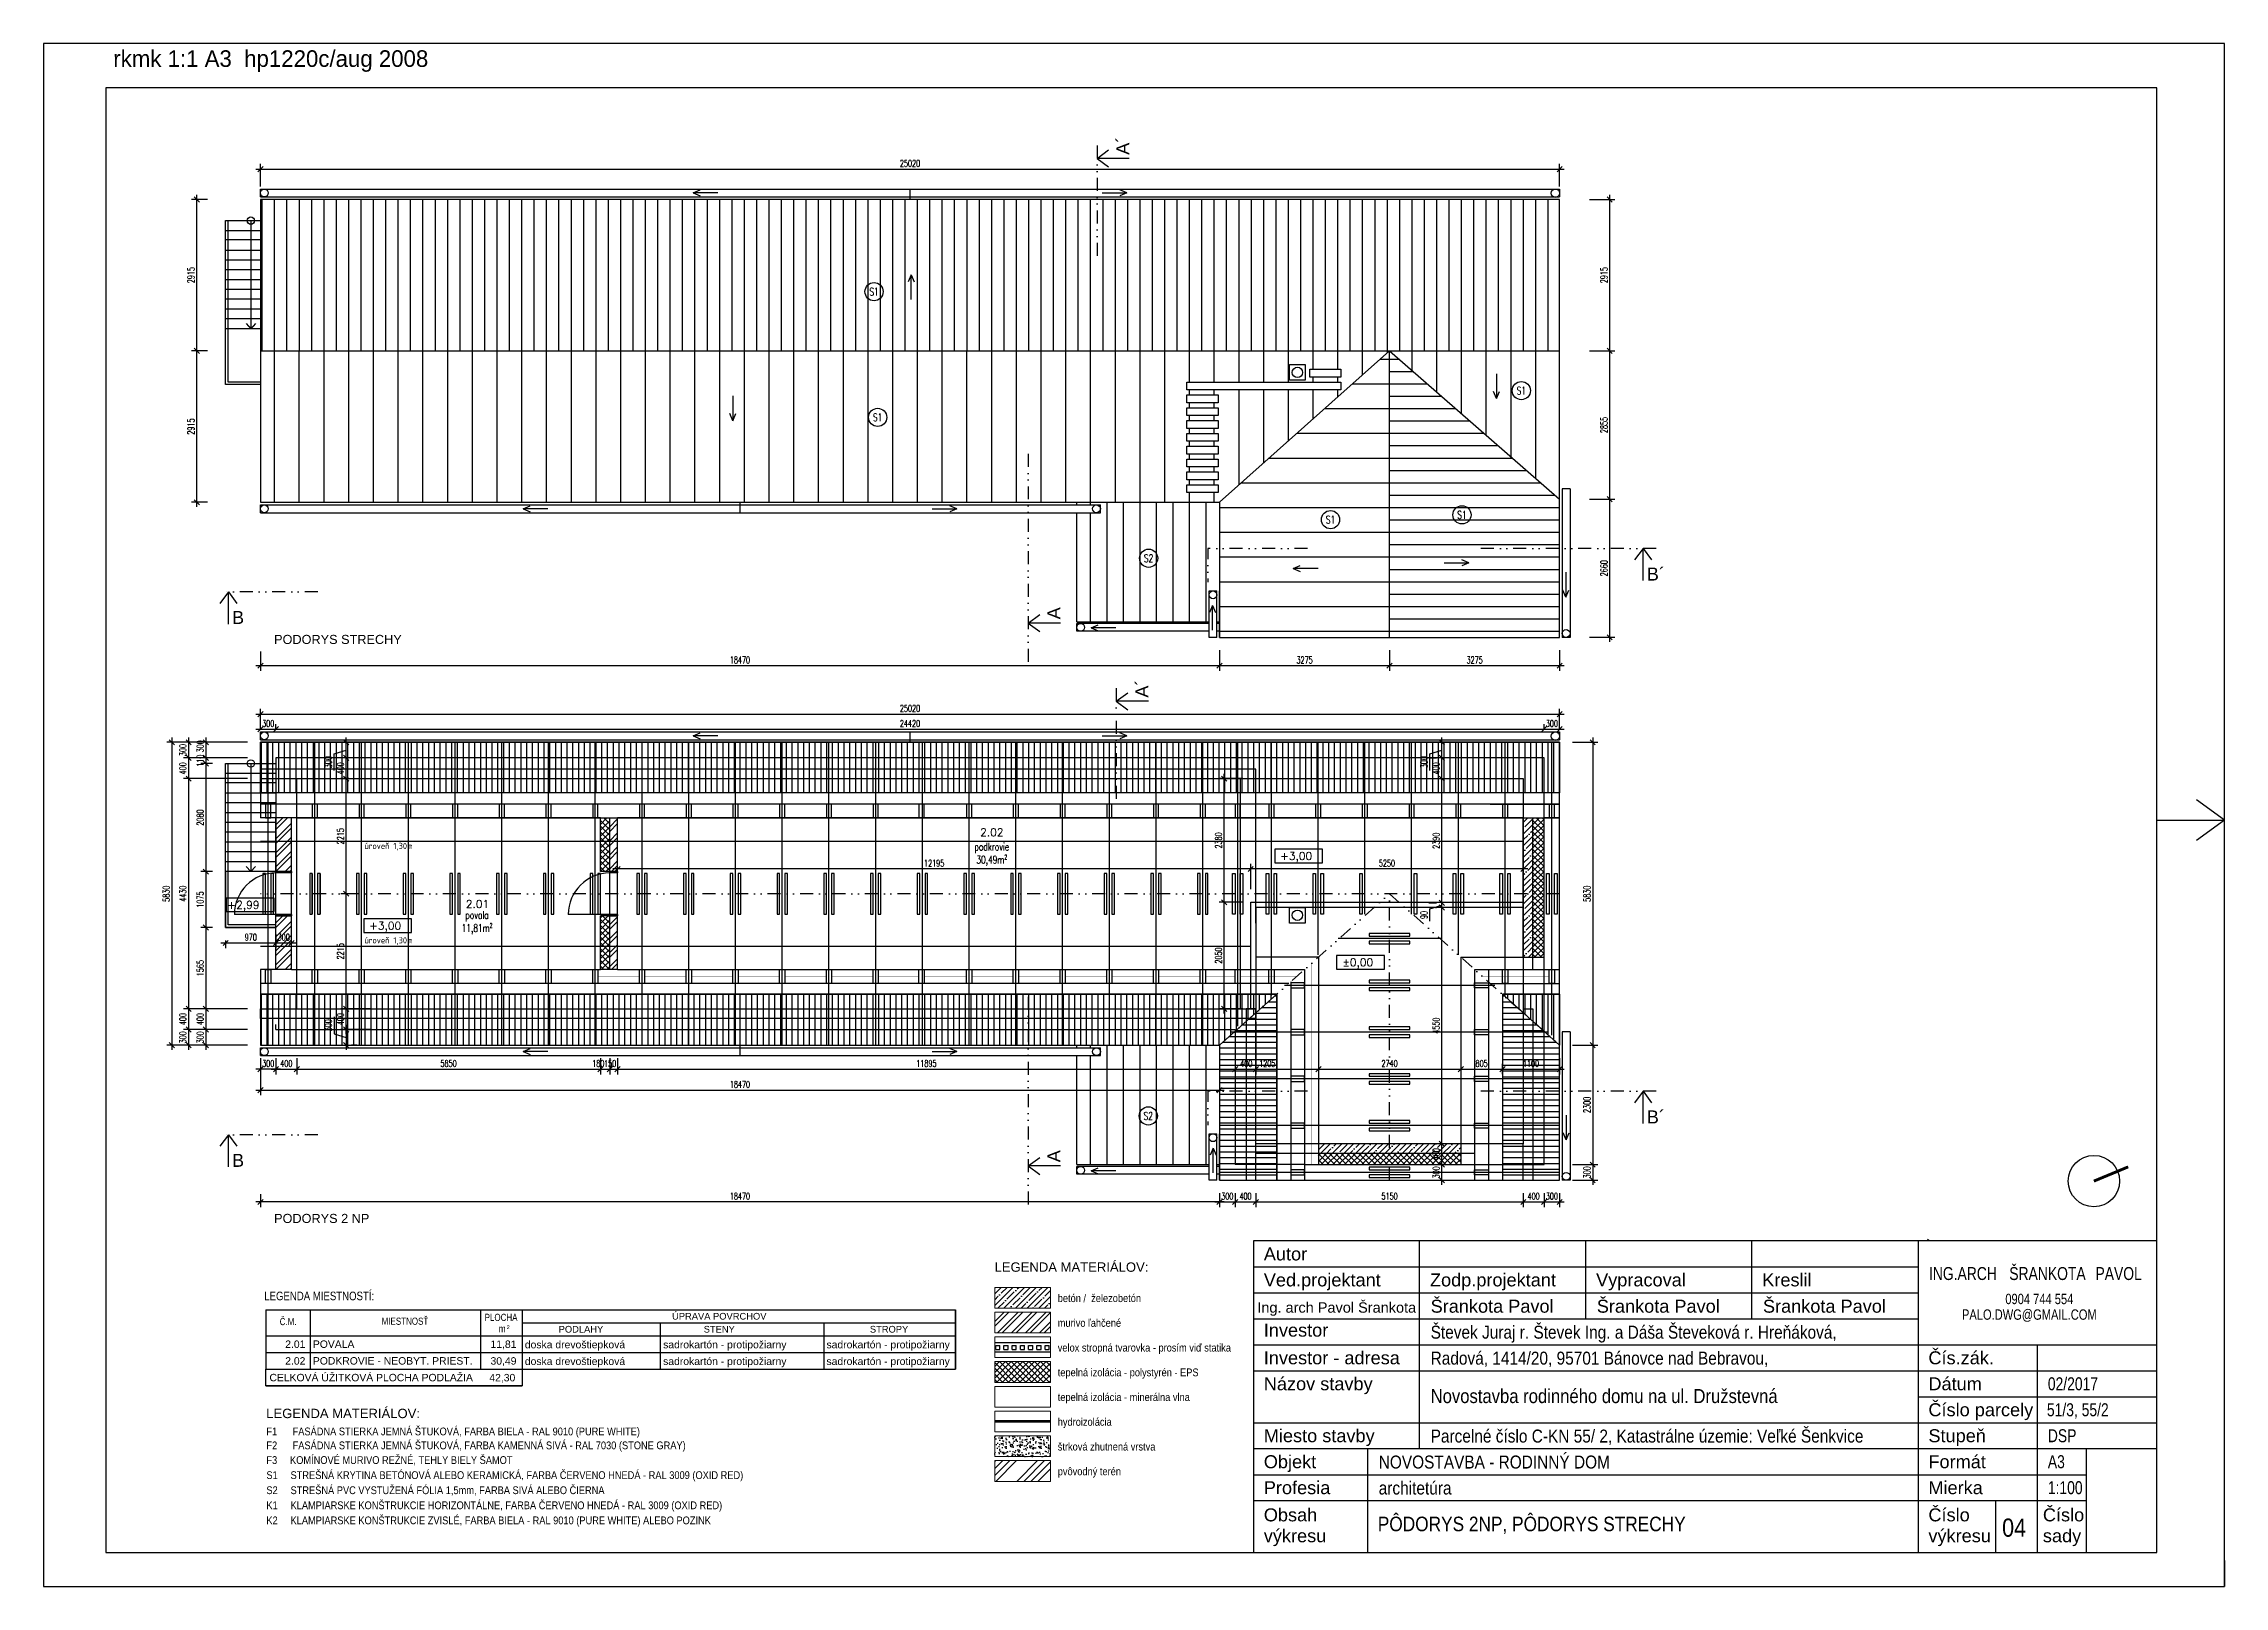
# Model space of a CAD drawing. Header units: millimetres. Extents: x 462666 to 1244237, y 2328025 to 3795663.
# Drawn here: x 1062828 to 1104828, y 2783316 to 2813016 of the extents above; entities that cross this region are included whole.
import ezdxf
from ezdxf.enums import TextEntityAlignment as Align
from ezdxf.lldxf.tags import DXFTag

# ---------------------------------------------------------------- set-up
doc = ezdxf.new("R2010")
doc.units = ezdxf.units.MM
doc.linetypes.add('DIVIDE2', pattern=[0.625, 0.25, -0.125, 0, -0.125, 0, -0.125])
for name, color, linetype in [('DIM_100', 64, 'Continuous'), ('DRE_POH', 15, 'Continuous'), ('IZH_min_REZ', 6, 'BATTING'), ('KOTY', 96, 'Continuous'), ('MUR_POH', 64, 'Continuous'), ('MUR_REZ', 3, 'Continuous'), ('MUR_ZAK', 64, 'DASHED'), ('NAB_ZAR', 14, 'Continuous'), ('PLO_LIN', 6, 'Continuous'), ('POP', 7, 'Continuous'), ('POP_100', 8, 'Continuous'), ('RAM_100', 160, 'Continuous'), ('ROZPISKA100', 7, 'Continuous'), ('SAN-POH', 151, 'Continuous'), ('TXT_50', 50, 'Continuous'), ('TXT_50_MIESTN', 7, 'Continuous')]:
    doc.layers.add(name, color=color, linetype=linetype)
doc.layers.add('P', color=250, linetype='Continuous', lineweight=100)
doc.layers.add('Srafy', color=8, linetype='Continuous', lineweight=5)
doc.styles.add('ARIAL', font='arial.ttf', dxfattribs={"height": 250})
doc.styles.add('ISOCP.SHX', font='ISOCP.shx', dxfattribs={"height": 150})
doc.styles.add('ROMANS', font='arial.ttf', dxfattribs={"width": 0.85})
doc.styles.add('SIMPLEX', font='SIMPLEX.SHX', dxfattribs={"width": 0.7})
doc.styles.add('SIMPLEX.SHX', font='SIMPLEX.SHX', dxfattribs={"width": 0.7})
doc.styles.add('txt', font='arial.ttf', dxfattribs={"height": 0.2})
doc.linetypes.add('BATTING', pattern='A,0.00254,-2.54,[134,LTYPESHP.SHX,S=2.54,R=0,X=-2.54,Y=0],-5.08,[134,LTYPESHP.SHX,S=2.54,R=180,X=2.54,Y=0],-2.54', length=10.16254)
tags = doc.linetypes.add('DASHDOT', pattern=[25.4, 12.7, -6.35, 0, -6.35]).pattern_tags.tags
tags[10:11] = [DXFTag(74, 4), DXFTag(75, 0), DXFTag(340, '0'), DXFTag(46, 1.0), DXFTag(50, 0.0), DXFTag(44, 0.0), DXFTag(45, 0.0)]
tags[8:9] = [DXFTag(74, 4), DXFTag(75, 0), DXFTag(340, '0'), DXFTag(46, 1.0), DXFTag(50, 0.0), DXFTag(44, 0.0), DXFTag(45, 0.0)]
tags[6:7] = [DXFTag(74, 4), DXFTag(75, 0), DXFTag(340, '0'), DXFTag(46, 1.0), DXFTag(50, 0.0), DXFTag(44, 0.0), DXFTag(45, 0.0)]
tags[4:5] = [DXFTag(74, 4), DXFTag(75, 0), DXFTag(340, '0'), DXFTag(46, 1.0), DXFTag(50, 0.0), DXFTag(44, 0.0), DXFTag(45, 0.0)]
tags = doc.linetypes.add('DASHED', pattern=[0.75, 0.5, -0.25]).pattern_tags.tags
tags[6:7] = [DXFTag(74, 4), DXFTag(75, 0), DXFTag(340, '0'), DXFTag(46, 1.0), DXFTag(50, 0.0), DXFTag(44, 0.0), DXFTag(45, 0.0)]
tags[4:5] = [DXFTag(74, 4), DXFTag(75, 0), DXFTag(340, '0'), DXFTag(46, 1.0), DXFTag(50, 0.0), DXFTag(44, 0.0), DXFTag(45, 0.0)]
doc.dimstyles.new('PAJO1-studia', dxfattribs={"dimtxt": 160, "dimasz": 100, "dimexe": 100, "dimexo": 250, "dimgap": 45, "dimtad": 1, "dimdec": 0, "dimrnd": 5, "dimtxsty": 'ROMANS', "dimblk": 'OBLIQUE', "dimcen": 200, "dimdle": 90, "dimadec": 0, "dimazin": 0, "dimtfac": 1, "dimtdec": 0, "dimtmove": 1, "dimatfit": 3, "dimfxl": 1, "dimarcsym": 0})

msp = doc.modelspace()

# ---------------------------------------------------------------- texts
at = {"color": 7, "char_height": 120, "attachment_point": 5, "style": 'ISOCP.SHX'}
for insert in [(1069470.7, 2797556.6), (1069470.7, 2795739.9)]:
    msp.add_mtext('{úroveň 1,30m}', dxfattribs=dict(at, insert=insert))
at = {"layer": 'DIM_100', "color": 1, "style": 'SIMPLEX'}
for s, p in [('2.02', (1081092, 2797759.1)), ('2.01', (1071183.4, 2796376.5))]:
    msp.add_text(s, height=150, dxfattribs=at).set_placement(p, align=Align.CENTER)
at = {"layer": 'DIM_100', "color": 1, "char_height": 150, "attachment_point": 5, "style": 'SIMPLEX'}
for s, insert in [('{podkrovie\\P30,49m²}', (1081088.7, 2797409.1)), ('{povala\\P11,81m²}', (1071175.3, 2796092.7))]:
    msp.add_mtext(s, dxfattribs=dict(at, insert=insert))
at = {"layer": 'DIM_100', "color": 1, "style": 'SIMPLEX', "flags": 12}
for tag, p in [('+3,00', (1086948.4, 2797255.6)), ('+2,99', (1066674.3, 2796316.4)), ('+3,00', (1069403.8, 2795914.3)), ('%%p0,00', (1088137.9, 2795209.1))]:
    msp.add_attdef(tag, text='-0.120', height=150, dxfattribs=at).set_placement(p, align=Align.BOTTOM_CENTER)
at = {"layer": 'ROZPISKA100'}
for s, height, style, p in [('Autor', 250, 'ARIAL', (1086327.7, 2789591.4)), ('Ved.projektant', 250, 'ARIAL', (1086327.7, 2789091.4)), ('Zodp.projektant', 250, 'ARIAL', (1089527.7, 2789091.4)), ('Vypracoval', 250, 'ARIAL', (1092727.7, 2789091.4)), ('Kreslil', 250, 'ARIAL', (1095927.7, 2789091.4)), ('Ing. arch Pavol Šrankota ', 200, 'ROMANS', (1086202.7, 2788584.9)), ('Šrankota Pavol', 250, 'ROMANS', (1089540.7, 2788584.9)), ('Šrankota Pavol', 250, 'ROMANS', (1092740.7, 2788584.9)), ('Šrankota Pavol', 250, 'ROMANS', (1095940.7, 2788584.9)), ('Investor', 250, 'ARIAL', (1086327.7, 2788124.1)), ('Investor - adresa', 250, 'ARIAL', (1086327.7, 2787591.4)), ('Čís.zák.', 250, 'ARIAL', (1099127.7, 2787591.4)), ('Názov stavby', 250, 'ARIAL', (1086327.7, 2787091.4)), ('Dátum', 250, 'ARIAL', (1099127.7, 2787091.4)), ('Číslo parcely', 250, 'ARIAL', (1099127.7, 2786591.4)), ('Miesto stavby', 250, 'ARIAL', (1086327.7, 2786091.4)), ('Stupeň', 250, 'ARIAL', (1099127.7, 2786091.4)), ('Objekt', 250, 'ARIAL', (1086327.7, 2785591.4)), ('Formát', 250, 'ARIAL', (1099127.7, 2785591.4)), ('Profesia', 250, 'ARIAL', (1086327.7, 2785091.4)), ('Mierka', 250, 'ARIAL', (1099127.7, 2785091.4)), ('Obsah', 250, 'ARIAL', (1086327.7, 2784568)), ('Číslo', 250, 'ARIAL', (1099127.7, 2784568)), ('Číslo', 250, 'ARIAL', (1101332.2, 2784568)), ('výkresu', 250, 'ARIAL', (1086327.7, 2784165.5)), ('výkresu', 250, 'ARIAL', (1099127.7, 2784165.5)), ('sady', 250, 'ARIAL', (1101332.2, 2784165.5))]:
    msp.add_text(s, height=height, dxfattribs=dict(at, style=style)).set_placement(p)
at = {"layer": 'ROZPISKA100', "style": 'ROMANS', "width": 0.85}
for s, height, p in [('Števek Juraj r. Števek Ing. a Dáša Števeková r. Hreňáková, ', 250, (1089540.7, 2788084.9)), ('Radová, 1414/20, 95701 Bánovce nad Bebravou,', 250, (1089540.7, 2787584.9)), ('Novostavba rodinného domu na ul. Družstevná', 270, (1089540.7, 2786845.2)), ('Parcelné číslo C-KN 55/ 2, Katastrálne územie:^JVeľké Šenkvice', 250, (1089540.7, 2786084.9)), ('NOVOSTAVBA - RODINNÝ DOM', 250, (1088540.7, 2785584.9)), ('architetúra', 250, (1088540.7, 2785084.9)), ('04', 350, (1100546.5, 2784272.2))]:
    msp.add_text(s, height=height, dxfattribs=at).set_placement(p)
at = {"layer": 'ROZPISKA100', "insert": (1088522.9, 2784658), "char_height": 280, "width": 8095.975, "attachment_point": 1, "style": 'ROMANS'}
msp.add_mtext('{PÔDORYS 2NP, PÔDORYS STRECHY}', dxfattribs=at)
at = {"layer": 'ROZPISKA100', "width": 0.8}
for tag, p, s in [('ING.ARCH', (1099138.3, 2789213.8), 'KRESLIL'), ('ŠRANKOTA', (1100685, 2789213.8), 'KRESLIL'), ('PAVOL', (1102345, 2789213.8), 'KRESLIL'), ('02/2017', (1101427.7, 2787091.4), 'DÁTUM'), ('51/3, 55/2', (1101409.9, 2786591.4), 'ARCH.ČÍSLO'), ('DSP', (1101427.7, 2786091.4), 'STUPEŇ'), ('A3', (1101427.7, 2785591.4), 'FORMÁT'), ('1:100', (1101427.7, 2785091.4), 'MIERKA')]:
    msp.add_attdef(tag, p, s, height=250, dxfattribs=at)
for tag, p in [('0904 744 554', (1101263.4, 2788849.3)), ('PALO.DWG@GMAIL.COM', (1101071.2, 2788549.1))]:
    msp.add_attdef(tag, text='KRESLIL', height=200, dxfattribs=at).set_placement(p, align=Align.MIDDLE_CENTER)
at = {"layer": 'TXT_50', "color": 252, "style": 'SIMPLEX.SHX', "width": 0.7}
for s, p in [('S1', (1078821.4, 2808241.5)), ('S1', (1091287.8, 2806337)), ('S1', (1078891.5, 2805821)), ('S1', (1087612.3, 2803852.6)), ('S1', (1090143.5, 2803944.3)), ('S2', (1084108.9, 2803109.4)), ('S2', (1084102.1, 2792373.5))]:
    msp.add_text(s, height=150, dxfattribs=at).set_placement(p, align=Align.MIDDLE_CENTER)
at = {"layer": 'TXT_50_MIESTN', "style": 'ARIAL'}
for s, p in [('A´', (1083736.8, 2810876.4)), ('A', (1082409.9, 2801933)), ('A´', (1084105.6, 2800425.6)), ('A', (1082409.9, 2791480.7))]:
    msp.add_text(s, height=250, rotation=90, dxfattribs=at).set_placement(p)
at = {"layer": 'TXT_50_MIESTN'}
for s, height, style, p in [('B´', 250, 'ARIAL', (1093703.5, 2802680.2)), ('B', 250, 'ARIAL', (1066456.2, 2801843.9)), ('PODORYS STRECHY', 175, 'ARIAL', (1067266.7, 2801458.9)), ('B´', 250, 'ARIAL', (1093703.5, 2792229.3)), ('B', 250, 'ARIAL', (1066456.2, 2791393)), ('PODORYS 2 NP', 175, 'ARIAL', (1067266.7, 2790312.3)), ('LEGENDA MATERIÁLOV:', 180, 'ROMANS', (1081142.8, 2789373)), ('POVALA', 143, 'txt', (1068013.6, 2787908)), ('doska drevoštiepková', 143, 'txt', (1072095.3, 2787900)), ('sadrokartón - protipožiarny', 143, 'txt', (1074758.8, 2787900)), ('sadrokartón - protipožiarny', 143, 'txt', (1077904.8, 2787900)), ('PODKROVIE - NEOBYT. PRIEST.', 143, 'txt', (1068013.6, 2787586.2)), ('doska drevoštiepková', 143, 'txt', (1072095.3, 2787578.3)), ('sadrokartón - protipožiarny', 143, 'txt', (1074758.8, 2787578.3)), ('sadrokartón - protipožiarny', 143, 'txt', (1077904.8, 2787578.3)), ('CELKOVÁ ÚŽITKOVÁ PLOCHA PODLAŽIA', 143, 'txt', (1067177.2, 2787264.5)), ('LEGENDA MATERIÁLOV:', 180, 'ROMANS', (1067114.5, 2786555.4))]:
    msp.add_text(s, height=height, dxfattribs=dict(at, style=style)).set_placement(p)
at = {"layer": 'TXT_50_MIESTN', "style": 'ROMANS'}
for s, height, width, p in [('LEGENDA MIESTNOSTÍ:', 165.471, 0.8, (1067077.1, 2788825)), ('betón /  železobetón', 150, 0.85, (1082359.1, 2788789.6)), ('murivo ľahčené', 150, 0.85, (1082359.1, 2788313.3)), ('velox stropná tvarovka - prosím viď statika', 150, 0.85, (1082359.1, 2787837)), ('tepelná izolácia - polystyrén - EPS', 150, 0.85, (1082359.1, 2787360.8)), ('tepelná izolácia - minerálna vlna', 150, 0.85, (1082359.1, 2786884.5)), ('F1      FASÁDNA STIERKA JEMNÁ ŠTUKOVÁ, FARBA BIELA - RAL 9010 (PURE WHITE)', 150, 0.85, (1067118.3, 2786223.8)), ('hydroizolácia', 150, 0.85, (1082359.1, 2786408.2)), ('F2      FASÁDNA STIERKA JEMNÁ ŠTUKOVÁ, FARBA KAMENNÁ SIVÁ - RAL 7030 (STONE GRAY)', 150, 0.85, (1067118.3, 2785955.5)), ('F3     KOMÍNOVÉ MURIVO REŽNÉ, TEHLY BIELY ŠAMOT', 150, 0.85, (1067118.3, 2785672.8)), ('štrková zhutnená vrstva', 150, 0.85, (1082359.1, 2785931.9)), ('S1     STREŠNÁ KRYTINA BETÓNOVÁ ALEBO KERAMICKÁ, FARBA ČERVENO HNEDÁ - RAL 3009 (OXID RED)', 150, 0.85, (1067118.3, 2785382.5)), ('pvôvodný terén', 150, 0.85, (1082359.1, 2785455.7)), ('S2     STREŠNÁ PVC VYSTUŽENÁ FÓLIA 1,5mm, FARBA SIVÁ ALEBO ČIERNA', 150, 0.85, (1067118.3, 2785092.2)), ('K1     KLAMPIARSKE KONŠTRUKCIE HORIZONTÁLNE, FARBA ČERVENO HNEDÁ - RAL 3009 (OXID RED)', 150, 0.85, (1067118.3, 2784801.8)), ('K2     KLAMPIARSKE KONŠTRUKCIE ZVISLÉ, FARBA BIELA - RAL 9010 (PURE WHITE) ALEBO POZINK', 150, 0.85, (1067118.3, 2784511.5))]:
    msp.add_text(s, height=height, dxfattribs=dict(at, width=width)).set_placement(p)
for s, height, width, p in [('Č.M.', 137.89, 0.8, (1067537.2, 2788414.2)), ('MIESTNOSŤ', 137.89, 0.8, (1069786.7, 2788421.3)), ('PLOCHA ', 137.89, 0.8, (1071659.3, 2788495)), ('m', 137.9, 0.85, (1071659.3, 2788277.5)), ('2', 75, 0.85, (1071775.3, 2788306.5))]:
    msp.add_text(s, height=height, dxfattribs=dict(at, width=width)).set_placement(p, align=Align.MIDDLE_CENTER)
for s, p in [('ÚPRAVA POVRCHOV', (1075840.4, 2788516.8)), ('PODLAHY', (1073176.8, 2788266.6)), ('STENY', (1075840.4, 2788266.6)), ('STROPY', (1079110.5, 2788266.6))]:
    msp.add_text(s, height=128.7, dxfattribs=at).set_placement(p, align=Align.MIDDLE_CENTER)
at = {"layer": 'TXT_50_MIESTN', "style": 'txt'}
for s, p in [('2.01', (1067675.1, 2787907.1)), ('2.02', (1067675.1, 2787585.4))]:
    msp.add_text(s, height=143, dxfattribs=at).set_placement(p, align=Align.CENTER)
for s, p in [('11,81', (1071934.4, 2787906.7)), ('30,49', (1071934.4, 2787585)), ('42,30', (1071911.8, 2787263.2))]:
    msp.add_text(s, height=143, dxfattribs=at).set_placement(p, align=Align.RIGHT)

# ---------------------------------------------------------------- blocks, each defined once
blk = doc.blocks.new('Z_RAM_A_3_hp 1220')
at = {"layer": 'POP', "linetype": 'Continuous'}
blk.add_lwpolyline([(-288.5, -408), (-6.5, -408), (-6.5, -13), (-288.5, -13)], close=True, dxfattribs=at)
at = {"layer": 'RAM_100', "linetype": 'Continuous'}
for p, q in [((-147.5, 0), (-151.4, -5.38)), ((-147.5, -13), (-147.5, 0)), ((-147.5, 0), (-143.6, -5.38))]:
    blk.add_line(p, q, dxfattribs=at)
for points in [[(-297, -420), (0, -420), (0, 0), (-297, 0)], [(-288.5, -13), (-288.5, -408), (-6.5, -408), (-6.5, -13)]]:
    blk.add_lwpolyline(points, close=True, dxfattribs=at)
blk.add_text('rkmk 1:1 A3  hp1220c/aug 2008', height=3.2, rotation=90, dxfattribs=at).set_placement((-292.52, -406.58))
blk = doc.blocks.new('_OBLIQUE')
at = {"color": 0, "linetype": 'ByBlock'}
blk.add_line((-0.5, -0.5), (0.5, 0.5), dxfattribs=at)
blk = doc.blocks.new('*D327')
at = {"layer": 'Defpoints', "color": 0}
for p in [(1092025, 2810601), (1067003, 2810017), (1092025, 2810017)]:
    blk.add_point(p, dxfattribs=at)
at = {"layer": 'KOTY', "color": 0, "lineweight": -2}
for p, q in [((1067003, 2810267), (1067003, 2810701)), ((1092025, 2810267), (1092025, 2810701)), ((1066913, 2810601), (1092115, 2810601))]:
    blk.add_line(p, q, dxfattribs=at)
at = {"layer": 'KOTY', "color": 0, "lineweight": -2, "xscale": 100, "yscale": 100, "zscale": 100, "rotation": 180}
blk.add_blockref('_OBLIQUE', (1067003, 2810601), dxfattribs=at)
at = {"layer": 'KOTY', "color": 0, "lineweight": -2, "xscale": 100, "yscale": 100, "zscale": 100}
blk.add_blockref('_OBLIQUE', (1092025, 2810601), dxfattribs=at)
at = {"layer": 'KOTY', "color": 0, "insert": (1079514, 2810711), "char_height": 130, "attachment_point": 5, "style": 'SIMPLEX'}
blk.add_mtext('25020', dxfattribs=at)
blk = doc.blocks.new('*D328')
at = {"layer": 'Defpoints', "color": 0}
for p in [(1088750, 2801587), (1092025, 2801587), (1088750, 2801041)]:
    blk.add_point(p, dxfattribs=at)
at = {"layer": 'KOTY', "color": 0, "lineweight": -2}
for p, q in [((1092115, 2801041), (1088660, 2801041)), ((1088750, 2801337), (1088750, 2800941)), ((1092025, 2801337), (1092025, 2800941))]:
    blk.add_line(p, q, dxfattribs=at)
at = {"layer": 'KOTY', "color": 0, "lineweight": -2, "xscale": 100, "yscale": 100, "zscale": 100, "rotation": 180}
blk.add_blockref('_OBLIQUE', (1088750, 2801041), dxfattribs=at)
at = {"layer": 'KOTY', "color": 0, "lineweight": -2, "xscale": 100, "yscale": 100, "zscale": 100}
blk.add_blockref('_OBLIQUE', (1092025, 2801041), dxfattribs=at)
at = {"layer": 'KOTY', "color": 0, "insert": (1090388, 2801151), "char_height": 130, "attachment_point": 5, "style": 'SIMPLEX'}
blk.add_mtext('3275', dxfattribs=at)
blk = doc.blocks.new('*D329')
at = {"layer": 'Defpoints', "color": 0}
for p in [(1085475, 2801587), (1088750, 2801587), (1085475, 2801041)]:
    blk.add_point(p, dxfattribs=at)
at = {"layer": 'KOTY', "color": 0, "lineweight": -2}
for p, q in [((1088840, 2801041), (1085385, 2801041)), ((1085475, 2801337), (1085475, 2800941)), ((1088750, 2801337), (1088750, 2800941))]:
    blk.add_line(p, q, dxfattribs=at)
at = {"layer": 'KOTY', "color": 0, "lineweight": -2, "xscale": 100, "yscale": 100, "zscale": 100, "rotation": 180}
blk.add_blockref('_OBLIQUE', (1085475, 2801041), dxfattribs=at)
at = {"layer": 'KOTY', "color": 0, "lineweight": -2, "xscale": 100, "yscale": 100, "zscale": 100}
blk.add_blockref('_OBLIQUE', (1088750, 2801041), dxfattribs=at)
at = {"layer": 'KOTY', "color": 0, "insert": (1087113, 2801151), "char_height": 130, "attachment_point": 5, "style": 'SIMPLEX'}
blk.add_mtext('3275', dxfattribs=at)
blk = doc.blocks.new('*D330')
at = {"layer": 'Defpoints', "color": 0}
for p in [(1067003, 2801565), (1085475, 2801587), (1067003, 2801041)]:
    blk.add_point(p, dxfattribs=at)
at = {"layer": 'KOTY', "color": 0, "lineweight": -2}
for p, q in [((1085565, 2801041), (1066913, 2801041)), ((1067003, 2801315), (1067003, 2800941)), ((1085475, 2801337), (1085475, 2800941))]:
    blk.add_line(p, q, dxfattribs=at)
at = {"layer": 'KOTY', "color": 0, "lineweight": -2, "xscale": 100, "yscale": 100, "zscale": 100, "rotation": 180}
blk.add_blockref('_OBLIQUE', (1067003, 2801041), dxfattribs=at)
at = {"layer": 'KOTY', "color": 0, "lineweight": -2, "xscale": 100, "yscale": 100, "zscale": 100}
blk.add_blockref('_OBLIQUE', (1085475, 2801041), dxfattribs=at)
at = {"layer": 'KOTY', "color": 0, "insert": (1076239, 2801151), "char_height": 130, "attachment_point": 5, "style": 'SIMPLEX'}
blk.add_mtext('18470', dxfattribs=at)
blk = doc.blocks.new('*D331')
at = {"layer": 'Defpoints', "color": 0}
for p in [(1065777, 2807102), (1066234, 2807102), (1066234, 2804187)]:
    blk.add_point(p, dxfattribs=at)
at = {"layer": 'KOTY', "color": 0, "lineweight": -2}
for p, q in [((1065984, 2807102), (1065677, 2807102)), ((1065777, 2804097), (1065777, 2807192)), ((1065984, 2804187), (1065677, 2804187))]:
    blk.add_line(p, q, dxfattribs=at)
at = {"layer": 'KOTY', "color": 0, "lineweight": -2, "xscale": 100, "yscale": 100, "zscale": 100}
for p, rotation in [((1065777, 2807102), 90), ((1065777, 2804187), 270)]:
    blk.add_blockref('_OBLIQUE', p, dxfattribs=dict(at, rotation=rotation))
at = {"layer": 'KOTY', "color": 0, "insert": (1065667, 2805644), "char_height": 130, "attachment_point": 5, "rotation": 90, "style": 'SIMPLEX'}
blk.add_mtext('2915', dxfattribs=at)
blk = doc.blocks.new('*D332')
at = {"layer": 'Defpoints', "color": 0}
for p in [(1065777, 2810017), (1066234, 2810017), (1066234, 2807102)]:
    blk.add_point(p, dxfattribs=at)
at = {"layer": 'KOTY', "color": 0, "lineweight": -2}
for p, q in [((1065984, 2810017), (1065677, 2810017)), ((1065777, 2807012), (1065777, 2810107)), ((1065984, 2807102), (1065677, 2807102))]:
    blk.add_line(p, q, dxfattribs=at)
at = {"layer": 'KOTY', "color": 0, "lineweight": -2, "xscale": 100, "yscale": 100, "zscale": 100}
for p, rotation in [((1065777, 2810017), 90), ((1065777, 2807102), 270)]:
    blk.add_blockref('_OBLIQUE', p, dxfattribs=dict(at, rotation=rotation))
at = {"layer": 'KOTY', "color": 0, "insert": (1065667, 2808559), "char_height": 130, "attachment_point": 5, "rotation": 90, "style": 'SIMPLEX'}
blk.add_mtext('2915', dxfattribs=at)
blk = doc.blocks.new('*D333')
at = {"layer": 'Defpoints', "color": 0}
for p in [(1092348, 2804247), (1092989, 2804247), (1092348, 2801587)]:
    blk.add_point(p, dxfattribs=at)
at = {"layer": 'KOTY', "color": 0, "lineweight": -2}
for p, q in [((1092598, 2804247), (1093089, 2804247)), ((1092989, 2801497), (1092989, 2804337)), ((1092598, 2801587), (1093089, 2801587))]:
    blk.add_line(p, q, dxfattribs=at)
at = {"layer": 'KOTY', "color": 0, "lineweight": -2, "xscale": 100, "yscale": 100, "zscale": 100}
for p, rotation in [((1092989, 2804247), 90), ((1092989, 2801587), 270)]:
    blk.add_blockref('_OBLIQUE', p, dxfattribs=dict(at, rotation=rotation))
at = {"layer": 'KOTY', "color": 0, "insert": (1092879, 2802917), "char_height": 130, "attachment_point": 5, "rotation": 90, "style": 'SIMPLEX'}
blk.add_mtext('2660', dxfattribs=at)
blk = doc.blocks.new('*D334')
at = {"layer": 'Defpoints', "color": 0}
for p in [(1092348, 2807102), (1092989, 2807102), (1092348, 2804247)]:
    blk.add_point(p, dxfattribs=at)
at = {"layer": 'KOTY', "color": 0, "lineweight": -2}
for p, q in [((1092598, 2807102), (1093089, 2807102)), ((1092989, 2804157), (1092989, 2807192)), ((1092598, 2804247), (1093089, 2804247))]:
    blk.add_line(p, q, dxfattribs=at)
at = {"layer": 'KOTY', "color": 0, "lineweight": -2, "xscale": 100, "yscale": 100, "zscale": 100}
for p, rotation in [((1092989, 2807102), 90), ((1092989, 2804247), 270)]:
    blk.add_blockref('_OBLIQUE', p, dxfattribs=dict(at, rotation=rotation))
at = {"layer": 'KOTY', "color": 0, "insert": (1092879, 2805674), "char_height": 130, "attachment_point": 5, "rotation": 90, "style": 'SIMPLEX'}
blk.add_mtext('2855', dxfattribs=at)
blk = doc.blocks.new('*D335')
at = {"layer": 'Defpoints', "color": 0}
for p in [(1092348, 2810017), (1092989, 2810017), (1092348, 2807102)]:
    blk.add_point(p, dxfattribs=at)
at = {"layer": 'KOTY', "color": 0, "lineweight": -2}
for p, q in [((1092598, 2810017), (1093089, 2810017)), ((1092989, 2807012), (1092989, 2810107)), ((1092598, 2807102), (1093089, 2807102))]:
    blk.add_line(p, q, dxfattribs=at)
at = {"layer": 'KOTY', "color": 0, "lineweight": -2, "xscale": 100, "yscale": 100, "zscale": 100}
for p, rotation in [((1092989, 2810017), 90), ((1092989, 2807102), 270)]:
    blk.add_blockref('_OBLIQUE', p, dxfattribs=dict(at, rotation=rotation))
at = {"layer": 'KOTY', "color": 0, "insert": (1092879, 2808559), "char_height": 130, "attachment_point": 5, "rotation": 90, "style": 'SIMPLEX'}
blk.add_mtext('2915', dxfattribs=at)
blk = doc.blocks.new('*D337')
at = {"layer": 'Defpoints', "color": 0}
for p in [(1067303, 2793736), (1067703, 2793736), (1067703, 2793273)]:
    blk.add_point(p, dxfattribs=at)
at = {"layer": 'KOTY', "color": 0, "lineweight": -2}
for p, q in [((1067303, 2793486), (1067303, 2793173)), ((1067703, 2793486), (1067703, 2793173)), ((1067213, 2793273), (1067793, 2793273))]:
    blk.add_line(p, q, dxfattribs=at)
at = {"layer": 'KOTY', "color": 0, "lineweight": -2, "xscale": 100, "yscale": 100, "zscale": 100, "rotation": 180}
blk.add_blockref('_OBLIQUE', (1067303, 2793273), dxfattribs=at)
at = {"layer": 'KOTY', "color": 0, "lineweight": -2, "xscale": 100, "yscale": 100, "zscale": 100}
blk.add_blockref('_OBLIQUE', (1067703, 2793273), dxfattribs=at)
at = {"layer": 'KOTY', "color": 0, "insert": (1067503, 2793383), "char_height": 130, "attachment_point": 5, "style": 'SIMPLEX'}
blk.add_mtext('400', dxfattribs=at)
blk = doc.blocks.new('*D338')
at = {"layer": 'Defpoints', "color": 0}
for p in [(1067703, 2793736), (1073552, 2793736), (1073552, 2793273)]:
    blk.add_point(p, dxfattribs=at)
at = {"layer": 'KOTY', "color": 0, "lineweight": -2}
for p, q in [((1067703, 2793486), (1067703, 2793173)), ((1073552, 2793486), (1073552, 2793173)), ((1067613, 2793273), (1073642, 2793273))]:
    blk.add_line(p, q, dxfattribs=at)
at = {"layer": 'KOTY', "color": 0, "lineweight": -2, "xscale": 100, "yscale": 100, "zscale": 100, "rotation": 180}
blk.add_blockref('_OBLIQUE', (1067703, 2793273), dxfattribs=at)
at = {"layer": 'KOTY', "color": 0, "lineweight": -2, "xscale": 100, "yscale": 100, "zscale": 100}
blk.add_blockref('_OBLIQUE', (1073552, 2793273), dxfattribs=at)
at = {"layer": 'KOTY', "color": 0, "insert": (1070627, 2793383), "char_height": 130, "attachment_point": 5, "style": 'SIMPLEX'}
blk.add_mtext('5850', dxfattribs=at)
blk = doc.blocks.new('*D339')
at = {"layer": 'Defpoints', "color": 0}
for p in [(1073552, 2793736), (1073732, 2793736), (1073732, 2793273)]:
    blk.add_point(p, dxfattribs=at)
at = {"layer": 'KOTY', "color": 0, "lineweight": -2}
for p, q in [((1073552, 2793486), (1073552, 2793173)), ((1073732, 2793486), (1073732, 2793173)), ((1073462, 2793273), (1073822, 2793273))]:
    blk.add_line(p, q, dxfattribs=at)
at = {"layer": 'KOTY', "color": 0, "lineweight": -2, "xscale": 100, "yscale": 100, "zscale": 100, "rotation": 180}
blk.add_blockref('_OBLIQUE', (1073552, 2793273), dxfattribs=at)
at = {"layer": 'KOTY', "color": 0, "lineweight": -2, "xscale": 100, "yscale": 100, "zscale": 100}
blk.add_blockref('_OBLIQUE', (1073732, 2793273), dxfattribs=at)
at = {"layer": 'KOTY', "color": 0, "insert": (1073510, 2793383), "char_height": 130, "attachment_point": 5, "style": 'SIMPLEX'}
blk.add_mtext('180', dxfattribs=at)
blk = doc.blocks.new('*D340')
at = {"layer": 'Defpoints', "color": 0}
for p in [(1073732, 2793736), (1073882, 2793736), (1073882, 2793273)]:
    blk.add_point(p, dxfattribs=at)
at = {"layer": 'KOTY', "color": 0, "lineweight": -2}
for p, q in [((1073732, 2793486), (1073732, 2793173)), ((1073882, 2793486), (1073882, 2793173)), ((1073642, 2793273), (1073972, 2793273))]:
    blk.add_line(p, q, dxfattribs=at)
at = {"layer": 'KOTY', "color": 0, "lineweight": -2, "xscale": 100, "yscale": 100, "zscale": 100, "rotation": 180}
blk.add_blockref('_OBLIQUE', (1073732, 2793273), dxfattribs=at)
at = {"layer": 'KOTY', "color": 0, "lineweight": -2, "xscale": 100, "yscale": 100, "zscale": 100}
blk.add_blockref('_OBLIQUE', (1073882, 2793273), dxfattribs=at)
at = {"layer": 'KOTY', "color": 0, "insert": (1073739, 2793383), "char_height": 130, "attachment_point": 5, "style": 'SIMPLEX'}
blk.add_mtext('150', dxfattribs=at)
blk = doc.blocks.new('*D341')
at = {"layer": 'Defpoints', "color": 0}
for p in [(1085775, 2794036), (1073882, 2793736), (1085775, 2793273)]:
    blk.add_point(p, dxfattribs=at)
at = {"layer": 'KOTY', "color": 0, "lineweight": -2}
for p, q in [((1073882, 2793486), (1073882, 2793173)), ((1085775, 2793786), (1085775, 2793173)), ((1073792, 2793273), (1085865, 2793273))]:
    blk.add_line(p, q, dxfattribs=at)
at = {"layer": 'KOTY', "color": 0, "lineweight": -2, "xscale": 100, "yscale": 100, "zscale": 100, "rotation": 180}
blk.add_blockref('_OBLIQUE', (1073882, 2793273), dxfattribs=at)
at = {"layer": 'KOTY', "color": 0, "lineweight": -2, "xscale": 100, "yscale": 100, "zscale": 100}
blk.add_blockref('_OBLIQUE', (1085775, 2793273), dxfattribs=at)
at = {"layer": 'KOTY', "color": 0, "insert": (1079829, 2793383), "char_height": 130, "attachment_point": 5, "style": 'SIMPLEX'}
blk.add_mtext('11895', dxfattribs=at)
blk = doc.blocks.new('*D342')
at = {"layer": 'Defpoints', "color": 0}
for p in [(1086175, 2794436), (1085775, 2794003), (1086175, 2793273)]:
    blk.add_point(p, dxfattribs=at)
at = {"layer": 'KOTY', "color": 0, "lineweight": -2}
for p, q in [((1086175, 2794186), (1086175, 2793173)), ((1085775, 2793753), (1085775, 2793173)), ((1085685, 2793273), (1086265, 2793273))]:
    blk.add_line(p, q, dxfattribs=at)
at = {"layer": 'KOTY', "color": 0, "lineweight": -2, "xscale": 100, "yscale": 100, "zscale": 100, "rotation": 180}
blk.add_blockref('_OBLIQUE', (1085775, 2793273), dxfattribs=at)
at = {"layer": 'KOTY', "color": 0, "lineweight": -2, "xscale": 100, "yscale": 100, "zscale": 100}
blk.add_blockref('_OBLIQUE', (1086175, 2793273), dxfattribs=at)
at = {"layer": 'KOTY', "color": 0, "insert": (1085990, 2793383), "char_height": 130, "attachment_point": 5, "style": 'SIMPLEX'}
blk.add_mtext('400', dxfattribs=at)
blk = doc.blocks.new('*D343')
at = {"layer": 'Defpoints', "color": 0}
for p in [(1086175, 2794436), (1087380, 2793633), (1087380, 2793273)]:
    blk.add_point(p, dxfattribs=at)
at = {"layer": 'KOTY', "color": 0, "lineweight": -2}
for p, q in [((1086175, 2794186), (1086175, 2793173)), ((1086085, 2793273), (1087470, 2793273)), ((1087380, 2793383), (1087380, 2793173))]:
    blk.add_line(p, q, dxfattribs=at)
at = {"layer": 'KOTY', "color": 0, "lineweight": -2, "xscale": 100, "yscale": 100, "zscale": 100, "rotation": 180}
blk.add_blockref('_OBLIQUE', (1086175, 2793273), dxfattribs=at)
at = {"layer": 'KOTY', "color": 0, "lineweight": -2, "xscale": 100, "yscale": 100, "zscale": 100}
blk.add_blockref('_OBLIQUE', (1087380, 2793273), dxfattribs=at)
at = {"layer": 'KOTY', "color": 0, "insert": (1086394, 2793383), "char_height": 130, "attachment_point": 5, "style": 'SIMPLEX'}
blk.add_mtext('1205', dxfattribs=at)
blk = doc.blocks.new('*D344')
at = {"layer": 'Defpoints', "color": 0}
for p in [(1087380, 2793633), (1090121, 2793633), (1090121, 2793273)]:
    blk.add_point(p, dxfattribs=at)
at = {"layer": 'KOTY', "color": 0, "lineweight": -2}
for p, q in [((1087290, 2793273), (1090211, 2793273)), ((1087380, 2793383), (1087380, 2793173)), ((1090121, 2793383), (1090121, 2793173))]:
    blk.add_line(p, q, dxfattribs=at)
at = {"layer": 'KOTY', "color": 0, "lineweight": -2, "xscale": 100, "yscale": 100, "zscale": 100, "rotation": 180}
blk.add_blockref('_OBLIQUE', (1087380, 2793273), dxfattribs=at)
at = {"layer": 'KOTY', "color": 0, "lineweight": -2, "xscale": 100, "yscale": 100, "zscale": 100}
blk.add_blockref('_OBLIQUE', (1090121, 2793273), dxfattribs=at)
at = {"layer": 'KOTY', "color": 0, "insert": (1088750, 2793383), "char_height": 130, "attachment_point": 5, "style": 'SIMPLEX'}
blk.add_mtext('2740', dxfattribs=at)
blk = doc.blocks.new('*D345')
at = {"layer": 'Defpoints', "color": 0}
for p in [(1090121, 2793633), (1090923, 2793273), (1090923, 2792926)]:
    blk.add_point(p, dxfattribs=at)
at = {"layer": 'KOTY', "color": 0, "lineweight": -2}
for p, q in [((1090031, 2793273), (1091013, 2793273)), ((1090121, 2793383), (1090121, 2793173)), ((1090923, 2793176), (1090923, 2793373))]:
    blk.add_line(p, q, dxfattribs=at)
at = {"layer": 'KOTY', "color": 0, "lineweight": -2, "xscale": 100, "yscale": 100, "zscale": 100, "rotation": 180}
blk.add_blockref('_OBLIQUE', (1090121, 2793273), dxfattribs=at)
at = {"layer": 'KOTY', "color": 0, "lineweight": -2, "xscale": 100, "yscale": 100, "zscale": 100}
blk.add_blockref('_OBLIQUE', (1090923, 2793273), dxfattribs=at)
at = {"layer": 'KOTY', "color": 0, "insert": (1090522, 2793383), "char_height": 130, "attachment_point": 5, "style": 'SIMPLEX'}
blk.add_mtext('805', dxfattribs=at)
blk = doc.blocks.new('*D346')
at = {"layer": 'Defpoints', "color": 0}
for p in [(1092025, 2793736), (1092025, 2793273), (1090923, 2792926)]:
    blk.add_point(p, dxfattribs=at)
at = {"layer": 'KOTY', "color": 0, "lineweight": -2}
for p, q in [((1092025, 2793486), (1092025, 2793173)), ((1090833, 2793273), (1092115, 2793273)), ((1090923, 2793176), (1090923, 2793373))]:
    blk.add_line(p, q, dxfattribs=at)
at = {"layer": 'KOTY', "color": 0, "lineweight": -2, "xscale": 100, "yscale": 100, "zscale": 100, "rotation": 180}
blk.add_blockref('_OBLIQUE', (1090923, 2793273), dxfattribs=at)
at = {"layer": 'KOTY', "color": 0, "lineweight": -2, "xscale": 100, "yscale": 100, "zscale": 100}
blk.add_blockref('_OBLIQUE', (1092025, 2793273), dxfattribs=at)
at = {"layer": 'KOTY', "color": 0, "insert": (1091474, 2793383), "char_height": 130, "attachment_point": 5, "style": 'SIMPLEX'}
blk.add_mtext('1100', dxfattribs=at)
blk = doc.blocks.new('*D347')
at = {"layer": 'Defpoints', "color": 0}
for p in [(1067003, 2793736), (1067303, 2793736), (1067003, 2793273)]:
    blk.add_point(p, dxfattribs=at)
at = {"layer": 'KOTY', "color": 0, "lineweight": -2}
for p, q in [((1067003, 2793486), (1067003, 2793173)), ((1067303, 2793486), (1067303, 2793173)), ((1067393, 2793273), (1066913, 2793273))]:
    blk.add_line(p, q, dxfattribs=at)
at = {"layer": 'KOTY', "color": 0, "lineweight": -2, "xscale": 100, "yscale": 100, "zscale": 100, "rotation": 180}
blk.add_blockref('_OBLIQUE', (1067003, 2793273), dxfattribs=at)
at = {"layer": 'KOTY', "color": 0, "lineweight": -2, "xscale": 100, "yscale": 100, "zscale": 100}
blk.add_blockref('_OBLIQUE', (1067303, 2793273), dxfattribs=at)
at = {"layer": 'KOTY', "color": 0, "insert": (1067153, 2793383), "char_height": 130, "attachment_point": 5, "style": 'SIMPLEX'}
blk.add_mtext('300', dxfattribs=at)
blk = doc.blocks.new('*D348')
at = {"layer": 'Defpoints', "color": 0}
for p in [(1088750, 2791436), (1089756, 2791436), (1088750, 2791136)]:
    blk.add_point(p, dxfattribs=at)
at = {"layer": 'KOTY', "color": 0, "lineweight": -2}
for p, q in [((1089000, 2791436), (1089856, 2791436)), ((1089756, 2791046), (1089756, 2791526)), ((1089000, 2791136), (1089856, 2791136))]:
    blk.add_line(p, q, dxfattribs=at)
at = {"layer": 'KOTY', "color": 0, "lineweight": -2, "xscale": 100, "yscale": 100, "zscale": 100}
for p, rotation in [((1089756, 2791436), 90), ((1089756, 2791136), 270)]:
    blk.add_blockref('_OBLIQUE', p, dxfattribs=dict(at, rotation=rotation))
at = {"layer": 'KOTY', "color": 0, "insert": (1089646, 2791286), "char_height": 130, "attachment_point": 5, "rotation": 90, "style": 'SIMPLEX'}
blk.add_mtext('300', dxfattribs=at)
blk = doc.blocks.new('*D349')
at = {"layer": 'Defpoints', "color": 0}
for p in [(1089756, 2791836), (1089886, 2791836), (1088750, 2791436)]:
    blk.add_point(p, dxfattribs=at)
at = {"layer": 'KOTY', "color": 0, "lineweight": -2}
for p, q in [((1089636, 2791836), (1089656, 2791836)), ((1089756, 2791346), (1089756, 2791926)), ((1089000, 2791436), (1089856, 2791436))]:
    blk.add_line(p, q, dxfattribs=at)
at = {"layer": 'KOTY', "color": 0, "lineweight": -2, "xscale": 100, "yscale": 100, "zscale": 100}
for p, rotation in [((1089756, 2791836), 90), ((1089756, 2791436), 270)]:
    blk.add_blockref('_OBLIQUE', p, dxfattribs=dict(at, rotation=rotation))
at = {"layer": 'KOTY', "color": 0, "insert": (1089646, 2791636), "char_height": 130, "attachment_point": 5, "rotation": 90, "style": 'SIMPLEX'}
blk.add_mtext('400', dxfattribs=at)
blk = doc.blocks.new('*D350')
at = {"layer": 'Defpoints', "color": 0}
for p in [(1089756, 2796386), (1089886, 2796386), (1089886, 2791836)]:
    blk.add_point(p, dxfattribs=at)
at = {"layer": 'KOTY', "color": 0, "lineweight": -2}
for p, q in [((1089636, 2796386), (1089656, 2796386)), ((1089756, 2791746), (1089756, 2796476)), ((1089636, 2791836), (1089656, 2791836))]:
    blk.add_line(p, q, dxfattribs=at)
at = {"layer": 'KOTY', "color": 0, "lineweight": -2, "xscale": 100, "yscale": 100, "zscale": 100}
for p, rotation in [((1089756, 2796386), 90), ((1089756, 2791836), 270)]:
    blk.add_blockref('_OBLIQUE', p, dxfattribs=dict(at, rotation=rotation))
at = {"layer": 'KOTY', "color": 0, "insert": (1089646, 2794111), "char_height": 130, "attachment_point": 5, "rotation": 90, "style": 'SIMPLEX'}
blk.add_mtext('4550', dxfattribs=at)
blk = doc.blocks.new('*D351')
at = {"layer": 'Defpoints', "color": 0}
for p in [(1089756, 2796476), (1089756, 2796476), (1089886, 2796386)]:
    blk.add_point(p, dxfattribs=at)
at = {"layer": 'KOTY', "color": 0, "lineweight": -2}
for p, q in [((1089506, 2796476), (1089656, 2796476)), ((1089523, 2796361), (1089756, 2796431)), ((1089523, 2796124), (1089523, 2796361)), ((1089636, 2796386), (1089656, 2796386)), ((1089756, 2796296), (1089756, 2796566))]:
    blk.add_line(p, q, dxfattribs=at)
at = {"layer": 'KOTY', "color": 0, "lineweight": -2, "xscale": 100, "yscale": 100, "zscale": 100}
for p, rotation in [((1089756, 2796476), 90), ((1089756, 2796386), 270)]:
    blk.add_blockref('_OBLIQUE', p, dxfattribs=dict(at, rotation=rotation))
at = {"layer": 'KOTY', "color": 0, "insert": (1089413, 2796242), "char_height": 130, "attachment_point": 5, "rotation": 90, "style": 'SIMPLEX'}
blk.add_mtext('90', dxfattribs=at)
blk = doc.blocks.new('*D352')
at = {"layer": 'Defpoints', "color": 0}
for p in [(1089756, 2798866), (1089756, 2798866), (1089756, 2796476)]:
    blk.add_point(p, dxfattribs=at)
at = {"layer": 'KOTY', "color": 0, "lineweight": -2}
for p, q in [((1089756, 2796386), (1089756, 2798956)), ((1089506, 2798866), (1089656, 2798866)), ((1089506, 2796476), (1089656, 2796476))]:
    blk.add_line(p, q, dxfattribs=at)
at = {"layer": 'KOTY', "color": 0, "lineweight": -2, "xscale": 100, "yscale": 100, "zscale": 100}
for p, rotation in [((1089756, 2798866), 90), ((1089756, 2796476), 270)]:
    blk.add_blockref('_OBLIQUE', p, dxfattribs=dict(at, rotation=rotation))
at = {"layer": 'KOTY', "color": 0, "insert": (1089646, 2797671), "char_height": 130, "attachment_point": 5, "rotation": 90, "style": 'SIMPLEX'}
blk.add_mtext('2390', dxfattribs=at)
blk = doc.blocks.new('*D353')
at = {"layer": 'Defpoints', "color": 0}
for p in [(1089756, 2799266), (1089756, 2799266), (1089756, 2798866)]:
    blk.add_point(p, dxfattribs=at)
at = {"layer": 'KOTY', "color": 0, "lineweight": -2}
for p, q in [((1089756, 2798776), (1089756, 2799356)), ((1089506, 2799266), (1089656, 2799266)), ((1089506, 2798866), (1089656, 2798866))]:
    blk.add_line(p, q, dxfattribs=at)
at = {"layer": 'KOTY', "color": 0, "lineweight": -2, "xscale": 100, "yscale": 100, "zscale": 100}
for p, rotation in [((1089756, 2799266), 90), ((1089756, 2798866), 270)]:
    blk.add_blockref('_OBLIQUE', p, dxfattribs=dict(at, rotation=rotation))
at = {"layer": 'KOTY', "color": 0, "insert": (1089646, 2799066), "char_height": 130, "attachment_point": 5, "rotation": 90, "style": 'SIMPLEX'}
blk.add_mtext('400', dxfattribs=at)
blk = doc.blocks.new('*D354')
at = {"layer": 'Defpoints', "color": 0}
for p in [(1089756, 2799566), (1089756, 2799566), (1089756, 2799266)]:
    blk.add_point(p, dxfattribs=at)
at = {"layer": 'KOTY', "color": 0, "lineweight": -2}
for p, q in [((1089506, 2799566), (1089656, 2799566)), ((1089523, 2799346), (1089756, 2799416)), ((1089523, 2799022), (1089523, 2799346)), ((1089756, 2799176), (1089756, 2799656)), ((1089506, 2799266), (1089656, 2799266))]:
    blk.add_line(p, q, dxfattribs=at)
at = {"layer": 'KOTY', "color": 0, "lineweight": -2, "xscale": 100, "yscale": 100, "zscale": 100}
for p, rotation in [((1089756, 2799566), 90), ((1089756, 2799266), 270)]:
    blk.add_blockref('_OBLIQUE', p, dxfattribs=dict(at, rotation=rotation))
at = {"layer": 'KOTY', "color": 0, "insert": (1089413, 2799184), "char_height": 130, "attachment_point": 5, "rotation": 90, "style": 'SIMPLEX'}
blk.add_mtext('300', dxfattribs=at)
blk = doc.blocks.new('*D355')
at = {"layer": 'Defpoints', "color": 0}
for p in [(1068655, 2794436), (1069391, 2794436), (1069391, 2794036)]:
    blk.add_point(p, dxfattribs=at)
at = {"layer": 'KOTY', "color": 0, "lineweight": -2}
for p, q in [((1069141, 2794436), (1068555, 2794436)), ((1068655, 2793946), (1068655, 2794526)), ((1069141, 2794036), (1068555, 2794036))]:
    blk.add_line(p, q, dxfattribs=at)
at = {"layer": 'KOTY', "color": 0, "lineweight": -2, "xscale": 100, "yscale": 100, "zscale": 100}
for p, rotation in [((1068655, 2794436), 90), ((1068655, 2794036), 270)]:
    blk.add_blockref('_OBLIQUE', p, dxfattribs=dict(at, rotation=rotation))
at = {"layer": 'KOTY', "color": 0, "insert": (1068545, 2794236), "char_height": 130, "attachment_point": 5, "rotation": 90, "style": 'SIMPLEX'}
blk.add_mtext('400', dxfattribs=at)
blk = doc.blocks.new('*D356')
at = {"layer": 'Defpoints', "color": 0}
for p in [(1068655, 2796651), (1068953, 2796651), (1069391, 2794436)]:
    blk.add_point(p, dxfattribs=at)
at = {"layer": 'KOTY', "color": 0, "lineweight": -2}
for p, q in [((1068703, 2796651), (1068555, 2796651)), ((1068655, 2794346), (1068655, 2796741)), ((1069141, 2794436), (1068555, 2794436))]:
    blk.add_line(p, q, dxfattribs=at)
at = {"layer": 'KOTY', "color": 0, "lineweight": -2, "xscale": 100, "yscale": 100, "zscale": 100}
for p, rotation in [((1068655, 2796651), 90), ((1068655, 2794436), 270)]:
    blk.add_blockref('_OBLIQUE', p, dxfattribs=dict(at, rotation=rotation))
at = {"layer": 'KOTY', "color": 0, "insert": (1068545, 2795543), "char_height": 130, "attachment_point": 5, "rotation": 90, "style": 'SIMPLEX'}
blk.add_mtext('2215', dxfattribs=at)
blk = doc.blocks.new('*D357')
at = {"layer": 'Defpoints', "color": 0}
for p in [(1068655, 2798866), (1068953, 2798866), (1068953, 2796651)]:
    blk.add_point(p, dxfattribs=at)
at = {"layer": 'KOTY', "color": 0, "lineweight": -2}
for p, q in [((1068655, 2796561), (1068655, 2798956)), ((1068703, 2798866), (1068555, 2798866)), ((1068703, 2796651), (1068555, 2796651))]:
    blk.add_line(p, q, dxfattribs=at)
at = {"layer": 'KOTY', "color": 0, "lineweight": -2, "xscale": 100, "yscale": 100, "zscale": 100}
for p, rotation in [((1068655, 2798866), 90), ((1068655, 2796651), 270)]:
    blk.add_blockref('_OBLIQUE', p, dxfattribs=dict(at, rotation=rotation))
at = {"layer": 'KOTY', "color": 0, "insert": (1068545, 2797758), "char_height": 130, "attachment_point": 5, "rotation": 90, "style": 'SIMPLEX'}
blk.add_mtext('2215', dxfattribs=at)
blk = doc.blocks.new('*D358')
at = {"layer": 'Defpoints', "color": 0}
for p in [(1068655, 2799266), (1068953, 2799266), (1068953, 2798866)]:
    blk.add_point(p, dxfattribs=at)
at = {"layer": 'KOTY', "color": 0, "lineweight": -2}
for p, q in [((1068655, 2798776), (1068655, 2799356)), ((1068703, 2799266), (1068555, 2799266)), ((1068703, 2798866), (1068555, 2798866))]:
    blk.add_line(p, q, dxfattribs=at)
at = {"layer": 'KOTY', "color": 0, "lineweight": -2, "xscale": 100, "yscale": 100, "zscale": 100}
for p, rotation in [((1068655, 2799266), 90), ((1068655, 2798866), 270)]:
    blk.add_blockref('_OBLIQUE', p, dxfattribs=dict(at, rotation=rotation))
at = {"layer": 'KOTY', "color": 0, "insert": (1068545, 2799066), "char_height": 130, "attachment_point": 5, "rotation": 90, "style": 'SIMPLEX'}
blk.add_mtext('400', dxfattribs=at)
blk = doc.blocks.new('*D359')
at = {"layer": 'Defpoints', "color": 0}
for p in [(1068655, 2799566), (1068997, 2799566), (1068953, 2799266)]:
    blk.add_point(p, dxfattribs=at)
at = {"layer": 'KOTY', "color": 0, "lineweight": -2}
for p, q in [((1068422, 2799346), (1068655, 2799416)), ((1068422, 2799022), (1068422, 2799346)), ((1068747, 2799566), (1068555, 2799566)), ((1068655, 2799176), (1068655, 2799656)), ((1068703, 2799266), (1068555, 2799266))]:
    blk.add_line(p, q, dxfattribs=at)
at = {"layer": 'KOTY', "color": 0, "lineweight": -2, "xscale": 100, "yscale": 100, "zscale": 100}
for p, rotation in [((1068655, 2799566), 90), ((1068655, 2799266), 270)]:
    blk.add_blockref('_OBLIQUE', p, dxfattribs=dict(at, rotation=rotation))
at = {"layer": 'KOTY', "color": 0, "insert": (1068312, 2799184), "char_height": 130, "attachment_point": 5, "rotation": 90, "style": 'SIMPLEX'}
blk.add_mtext('300', dxfattribs=at)
blk = doc.blocks.new('*D360')
at = {"layer": 'Defpoints', "color": 0}
for p in [(1069391, 2794036), (1068608, 2793736), (1068655, 2793736)]:
    blk.add_point(p, dxfattribs=at)
at = {"layer": 'KOTY', "color": 0, "lineweight": -2}
for p, q in [((1068422, 2794280), (1068422, 2793956)), ((1068422, 2793956), (1068655, 2793886)), ((1069141, 2794036), (1068555, 2794036)), ((1068655, 2794126), (1068655, 2793646)), ((1068858, 2793736), (1068755, 2793736))]:
    blk.add_line(p, q, dxfattribs=at)
at = {"layer": 'KOTY', "color": 0, "lineweight": -2, "xscale": 100, "yscale": 100, "zscale": 100}
for p, rotation in [((1068655, 2794036), 90), ((1068655, 2793736), 270)]:
    blk.add_blockref('_OBLIQUE', p, dxfattribs=dict(at, rotation=rotation))
at = {"layer": 'KOTY', "color": 0, "insert": (1068312, 2794118), "char_height": 130, "attachment_point": 5, "rotation": 90, "style": 'SIMPLEX'}
blk.add_mtext('300', dxfattribs=at)
blk = doc.blocks.new('*D361')
at = {"layer": 'Defpoints', "color": 0}
for p in [(1067303, 2799818), (1067003, 2799566), (1067303, 2799566)]:
    blk.add_point(p, dxfattribs=at)
at = {"layer": 'KOTY', "color": 0, "lineweight": -2}
for p, q in [((1066913, 2799818), (1067393, 2799818)), ((1067003, 2799816), (1067003, 2799918)), ((1067303, 2799816), (1067303, 2799918))]:
    blk.add_line(p, q, dxfattribs=at)
at = {"layer": 'KOTY', "color": 0, "lineweight": -2, "xscale": 100, "yscale": 100, "zscale": 100, "rotation": 180}
blk.add_blockref('_OBLIQUE', (1067003, 2799818), dxfattribs=at)
at = {"layer": 'KOTY', "color": 0, "lineweight": -2, "xscale": 100, "yscale": 100, "zscale": 100}
blk.add_blockref('_OBLIQUE', (1067303, 2799818), dxfattribs=at)
at = {"layer": 'KOTY', "color": 0, "insert": (1067153, 2799928), "char_height": 130, "attachment_point": 5, "style": 'SIMPLEX'}
blk.add_mtext('300', dxfattribs=at)
blk = doc.blocks.new('*D362')
at = {"layer": 'Defpoints', "color": 0}
for p in [(1086075, 2797128), (1086075, 2796486), (1091325, 2796771)]:
    blk.add_point(p, dxfattribs=at)
at = {"layer": 'KOTY', "color": 0, "lineweight": -2}
for p, q in [((1086075, 2796736), (1086075, 2797228)), ((1091325, 2797021), (1091325, 2797228)), ((1091415, 2797128), (1085985, 2797128))]:
    blk.add_line(p, q, dxfattribs=at)
at = {"layer": 'KOTY', "color": 0, "lineweight": -2, "xscale": 100, "yscale": 100, "zscale": 100, "rotation": 180}
blk.add_blockref('_OBLIQUE', (1086075, 2797128), dxfattribs=at)
at = {"layer": 'KOTY', "color": 0, "lineweight": -2, "xscale": 100, "yscale": 100, "zscale": 100}
blk.add_blockref('_OBLIQUE', (1091325, 2797128), dxfattribs=at)
at = {"layer": 'KOTY', "color": 0, "insert": (1088700, 2797238), "char_height": 130, "attachment_point": 5, "style": 'SIMPLEX'}
blk.add_mtext('5250', dxfattribs=at)
blk = doc.blocks.new('*D363')
at = {"layer": 'Defpoints', "color": 0}
for p in [(1085566, 2796486), (1086175, 2796486), (1086175, 2794436)]:
    blk.add_point(p, dxfattribs=at)
at = {"layer": 'KOTY', "color": 0, "lineweight": -2}
for p, q in [((1085925, 2796486), (1085466, 2796486)), ((1085566, 2794346), (1085566, 2796576)), ((1085925, 2794436), (1085466, 2794436))]:
    blk.add_line(p, q, dxfattribs=at)
at = {"layer": 'KOTY', "color": 0, "lineweight": -2, "xscale": 100, "yscale": 100, "zscale": 100}
for p, rotation in [((1085566, 2796486), 90), ((1085566, 2794436), 270)]:
    blk.add_blockref('_OBLIQUE', p, dxfattribs=dict(at, rotation=rotation))
at = {"layer": 'KOTY', "color": 0, "insert": (1085456, 2795461), "char_height": 130, "attachment_point": 5, "rotation": 90, "style": 'SIMPLEX'}
blk.add_mtext('2050', dxfattribs=at)
blk = doc.blocks.new('*D364')
at = {"layer": 'Defpoints', "color": 0}
for p in [(1085566, 2798866), (1086175, 2798866), (1086175, 2796486)]:
    blk.add_point(p, dxfattribs=at)
at = {"layer": 'KOTY', "color": 0, "lineweight": -2}
for p, q in [((1085566, 2796396), (1085566, 2798956)), ((1085925, 2798866), (1085466, 2798866)), ((1085925, 2796486), (1085466, 2796486))]:
    blk.add_line(p, q, dxfattribs=at)
at = {"layer": 'KOTY', "color": 0, "lineweight": -2, "xscale": 100, "yscale": 100, "zscale": 100}
for p, rotation in [((1085566, 2798866), 90), ((1085566, 2796486), 270)]:
    blk.add_blockref('_OBLIQUE', p, dxfattribs=dict(at, rotation=rotation))
at = {"layer": 'KOTY', "color": 0, "insert": (1085456, 2797676), "char_height": 130, "attachment_point": 5, "rotation": 90, "style": 'SIMPLEX'}
blk.add_mtext('2380', dxfattribs=at)
blk = doc.blocks.new('*D365')
at = {"layer": 'Defpoints', "color": 0}
for p in [(1073882, 2797130), (1073882, 2797128), (1086075, 2796486)]:
    blk.add_point(p, dxfattribs=at)
at = {"layer": 'KOTY', "color": 0, "lineweight": -2}
for p, q in [((1086075, 2796736), (1086075, 2797228)), ((1086165, 2797128), (1073792, 2797128)), ((1073882, 2796880), (1073882, 2797028))]:
    blk.add_line(p, q, dxfattribs=at)
at = {"layer": 'KOTY', "color": 0, "lineweight": -2, "xscale": 100, "yscale": 100, "zscale": 100, "rotation": 180}
blk.add_blockref('_OBLIQUE', (1073882, 2797128), dxfattribs=at)
at = {"layer": 'KOTY', "color": 0, "lineweight": -2, "xscale": 100, "yscale": 100, "zscale": 100}
blk.add_blockref('_OBLIQUE', (1086075, 2797128), dxfattribs=at)
at = {"layer": 'KOTY', "color": 0, "insert": (1079979, 2797238), "char_height": 130, "attachment_point": 5, "style": 'SIMPLEX'}
blk.add_mtext('12195', dxfattribs=at)
blk = doc.blocks.new('*D366')
at = {"layer": 'Defpoints', "color": 0}
for p in [(1067003, 2793736), (1085475, 2793736), (1085475, 2792870)]:
    blk.add_point(p, dxfattribs=at)
at = {"layer": 'KOTY', "color": 0, "lineweight": -2}
for p, q in [((1067003, 2793486), (1067003, 2792770)), ((1085475, 2793486), (1085475, 2792770)), ((1066913, 2792870), (1085565, 2792870))]:
    blk.add_line(p, q, dxfattribs=at)
at = {"layer": 'KOTY', "color": 0, "lineweight": -2, "xscale": 100, "yscale": 100, "zscale": 100, "rotation": 180}
blk.add_blockref('_OBLIQUE', (1067003, 2792870), dxfattribs=at)
at = {"layer": 'KOTY', "color": 0, "lineweight": -2, "xscale": 100, "yscale": 100, "zscale": 100}
blk.add_blockref('_OBLIQUE', (1085475, 2792870), dxfattribs=at)
at = {"layer": 'KOTY', "color": 0, "insert": (1076239, 2792980), "char_height": 130, "attachment_point": 5, "style": 'SIMPLEX'}
blk.add_mtext('18470', dxfattribs=at)
blk = doc.blocks.new('*D367')
at = {"layer": 'Defpoints', "color": 0}
for p in [(1085475, 2791136), (1085775, 2791136), (1085775, 2790717)]:
    blk.add_point(p, dxfattribs=at)
at = {"layer": 'KOTY', "color": 0, "lineweight": -2}
for p, q in [((1085385, 2790717), (1085865, 2790717)), ((1085475, 2790886), (1085475, 2790617)), ((1085775, 2790886), (1085775, 2790617))]:
    blk.add_line(p, q, dxfattribs=at)
at = {"layer": 'KOTY', "color": 0, "lineweight": -2, "xscale": 100, "yscale": 100, "zscale": 100, "rotation": 180}
blk.add_blockref('_OBLIQUE', (1085475, 2790717), dxfattribs=at)
at = {"layer": 'KOTY', "color": 0, "lineweight": -2, "xscale": 100, "yscale": 100, "zscale": 100}
blk.add_blockref('_OBLIQUE', (1085775, 2790717), dxfattribs=at)
at = {"layer": 'KOTY', "color": 0, "insert": (1085625, 2790827), "char_height": 130, "attachment_point": 5, "style": 'SIMPLEX'}
blk.add_mtext('300', dxfattribs=at)
blk = doc.blocks.new('*D368')
at = {"layer": 'Defpoints', "color": 0}
for p in [(1085775, 2791136), (1086175, 2791136), (1086175, 2790717)]:
    blk.add_point(p, dxfattribs=at)
at = {"layer": 'KOTY', "color": 0, "lineweight": -2}
for p, q in [((1085685, 2790717), (1086265, 2790717)), ((1085775, 2790886), (1085775, 2790617)), ((1086175, 2790886), (1086175, 2790617))]:
    blk.add_line(p, q, dxfattribs=at)
at = {"layer": 'KOTY', "color": 0, "lineweight": -2, "xscale": 100, "yscale": 100, "zscale": 100, "rotation": 180}
blk.add_blockref('_OBLIQUE', (1085775, 2790717), dxfattribs=at)
at = {"layer": 'KOTY', "color": 0, "lineweight": -2, "xscale": 100, "yscale": 100, "zscale": 100}
blk.add_blockref('_OBLIQUE', (1086175, 2790717), dxfattribs=at)
at = {"layer": 'KOTY', "color": 0, "insert": (1085975, 2790827), "char_height": 130, "attachment_point": 5, "style": 'SIMPLEX'}
blk.add_mtext('400', dxfattribs=at)
blk = doc.blocks.new('*D369')
at = {"layer": 'Defpoints', "color": 0}
for p in [(1086175, 2791136), (1091325, 2790922), (1091325, 2790717)]:
    blk.add_point(p, dxfattribs=at)
at = {"layer": 'KOTY', "color": 0, "lineweight": -2}
for p, q in [((1086085, 2790717), (1091415, 2790717)), ((1086175, 2790886), (1086175, 2790617)), ((1091325, 2790672), (1091325, 2790617))]:
    blk.add_line(p, q, dxfattribs=at)
at = {"layer": 'KOTY', "color": 0, "lineweight": -2, "xscale": 100, "yscale": 100, "zscale": 100, "rotation": 180}
blk.add_blockref('_OBLIQUE', (1086175, 2790717), dxfattribs=at)
at = {"layer": 'KOTY', "color": 0, "lineweight": -2, "xscale": 100, "yscale": 100, "zscale": 100}
blk.add_blockref('_OBLIQUE', (1091325, 2790717), dxfattribs=at)
at = {"layer": 'KOTY', "color": 0, "insert": (1088750, 2790827), "char_height": 130, "attachment_point": 5, "style": 'SIMPLEX'}
blk.add_mtext('5150', dxfattribs=at)
blk = doc.blocks.new('*D370')
at = {"layer": 'Defpoints', "color": 0}
for p in [(1091325, 2791136), (1091725, 2791136), (1091725, 2790717)]:
    blk.add_point(p, dxfattribs=at)
at = {"layer": 'KOTY', "color": 0, "lineweight": -2}
for p, q in [((1091235, 2790717), (1091815, 2790717)), ((1091325, 2790886), (1091325, 2790617)), ((1091725, 2790886), (1091725, 2790617))]:
    blk.add_line(p, q, dxfattribs=at)
at = {"layer": 'KOTY', "color": 0, "lineweight": -2, "xscale": 100, "yscale": 100, "zscale": 100, "rotation": 180}
blk.add_blockref('_OBLIQUE', (1091325, 2790717), dxfattribs=at)
at = {"layer": 'KOTY', "color": 0, "lineweight": -2, "xscale": 100, "yscale": 100, "zscale": 100}
blk.add_blockref('_OBLIQUE', (1091725, 2790717), dxfattribs=at)
at = {"layer": 'KOTY', "color": 0, "insert": (1091525, 2790827), "char_height": 130, "attachment_point": 5, "style": 'SIMPLEX'}
blk.add_mtext('400', dxfattribs=at)
blk = doc.blocks.new('*D371')
at = {"layer": 'Defpoints', "color": 0}
for p in [(1091725, 2791136), (1092025, 2791136), (1092025, 2790717)]:
    blk.add_point(p, dxfattribs=at)
at = {"layer": 'KOTY', "color": 0, "lineweight": -2}
for p, q in [((1091635, 2790717), (1092115, 2790717)), ((1091725, 2790886), (1091725, 2790617)), ((1092025, 2790886), (1092025, 2790617))]:
    blk.add_line(p, q, dxfattribs=at)
at = {"layer": 'KOTY', "color": 0, "lineweight": -2, "xscale": 100, "yscale": 100, "zscale": 100, "rotation": 180}
blk.add_blockref('_OBLIQUE', (1091725, 2790717), dxfattribs=at)
at = {"layer": 'KOTY', "color": 0, "lineweight": -2, "xscale": 100, "yscale": 100, "zscale": 100}
blk.add_blockref('_OBLIQUE', (1092025, 2790717), dxfattribs=at)
at = {"layer": 'KOTY', "color": 0, "insert": (1091875, 2790827), "char_height": 130, "attachment_point": 5, "style": 'SIMPLEX'}
blk.add_mtext('300', dxfattribs=at)
blk = doc.blocks.new('*D372')
at = {"layer": 'Defpoints', "color": 0}
for p in [(1092025, 2799566), (1092025, 2793736), (1092662, 2793736)]:
    blk.add_point(p, dxfattribs=at)
at = {"layer": 'KOTY', "color": 0, "lineweight": -2}
for p, q in [((1092275, 2799566), (1092762, 2799566)), ((1092662, 2799656), (1092662, 2793646)), ((1092275, 2793736), (1092762, 2793736))]:
    blk.add_line(p, q, dxfattribs=at)
at = {"layer": 'KOTY', "color": 0, "lineweight": -2, "xscale": 100, "yscale": 100, "zscale": 100}
for p, rotation in [((1092662, 2799566), 90), ((1092662, 2793736), 270)]:
    blk.add_blockref('_OBLIQUE', p, dxfattribs=dict(at, rotation=rotation))
at = {"layer": 'KOTY', "color": 0, "insert": (1092552, 2796651), "char_height": 130, "attachment_point": 5, "rotation": 90, "style": 'SIMPLEX'}
blk.add_mtext('5830', dxfattribs=at)
blk = doc.blocks.new('*D373')
at = {"layer": 'Defpoints', "color": 0}
for p in [(1092025, 2793736), (1092025, 2791436), (1092662, 2791436)]:
    blk.add_point(p, dxfattribs=at)
at = {"layer": 'KOTY', "color": 0, "lineweight": -2}
for p, q in [((1092275, 2793736), (1092762, 2793736)), ((1092662, 2793826), (1092662, 2791346)), ((1092275, 2791436), (1092762, 2791436))]:
    blk.add_line(p, q, dxfattribs=at)
at = {"layer": 'KOTY', "color": 0, "lineweight": -2, "xscale": 100, "yscale": 100, "zscale": 100}
for p, rotation in [((1092662, 2793736), 90), ((1092662, 2791436), 270)]:
    blk.add_blockref('_OBLIQUE', p, dxfattribs=dict(at, rotation=rotation))
at = {"layer": 'KOTY', "color": 0, "insert": (1092552, 2792586), "char_height": 130, "attachment_point": 5, "rotation": 90, "style": 'SIMPLEX'}
blk.add_mtext('2300', dxfattribs=at)
blk = doc.blocks.new('*D374')
at = {"layer": 'Defpoints', "color": 0}
for p in [(1092025, 2791436), (1092025, 2791136), (1092662, 2791136)]:
    blk.add_point(p, dxfattribs=at)
at = {"layer": 'KOTY', "color": 0, "lineweight": -2}
for p, q in [((1092275, 2791436), (1092762, 2791436)), ((1092662, 2791526), (1092662, 2791046)), ((1092275, 2791136), (1092762, 2791136))]:
    blk.add_line(p, q, dxfattribs=at)
at = {"layer": 'KOTY', "color": 0, "lineweight": -2, "xscale": 100, "yscale": 100, "zscale": 100}
for p, rotation in [((1092662, 2791436), 90), ((1092662, 2791136), 270)]:
    blk.add_blockref('_OBLIQUE', p, dxfattribs=dict(at, rotation=rotation))
at = {"layer": 'KOTY', "color": 0, "insert": (1092552, 2791286), "char_height": 130, "attachment_point": 5, "rotation": 90, "style": 'SIMPLEX'}
blk.add_mtext('300', dxfattribs=at)
blk = doc.blocks.new('*D375')
at = {"layer": 'Defpoints', "color": 0}
for p in [(1091725, 2799818), (1067303, 2799566), (1091725, 2799566)]:
    blk.add_point(p, dxfattribs=at)
at = {"layer": 'KOTY', "color": 0, "lineweight": -2}
for p, q in [((1067213, 2799818), (1091815, 2799818)), ((1067303, 2799816), (1067303, 2799918)), ((1091725, 2799816), (1091725, 2799918))]:
    blk.add_line(p, q, dxfattribs=at)
at = {"layer": 'KOTY', "color": 0, "lineweight": -2, "xscale": 100, "yscale": 100, "zscale": 100, "rotation": 180}
blk.add_blockref('_OBLIQUE', (1067303, 2799818), dxfattribs=at)
at = {"layer": 'KOTY', "color": 0, "lineweight": -2, "xscale": 100, "yscale": 100, "zscale": 100}
blk.add_blockref('_OBLIQUE', (1091725, 2799818), dxfattribs=at)
at = {"layer": 'KOTY', "color": 0, "insert": (1079514, 2799928), "char_height": 130, "attachment_point": 5, "style": 'SIMPLEX'}
blk.add_mtext('24420', dxfattribs=at)
blk = doc.blocks.new('*D376')
at = {"layer": 'Defpoints', "color": 0}
for p in [(1092025, 2799818), (1091725, 2799566), (1092025, 2799566)]:
    blk.add_point(p, dxfattribs=at)
at = {"layer": 'KOTY', "color": 0, "lineweight": -2}
for p, q in [((1091635, 2799818), (1092115, 2799818)), ((1091725, 2799816), (1091725, 2799918)), ((1092025, 2799816), (1092025, 2799918))]:
    blk.add_line(p, q, dxfattribs=at)
at = {"layer": 'KOTY', "color": 0, "lineweight": -2, "xscale": 100, "yscale": 100, "zscale": 100, "rotation": 180}
blk.add_blockref('_OBLIQUE', (1091725, 2799818), dxfattribs=at)
at = {"layer": 'KOTY', "color": 0, "lineweight": -2, "xscale": 100, "yscale": 100, "zscale": 100}
blk.add_blockref('_OBLIQUE', (1092025, 2799818), dxfattribs=at)
at = {"layer": 'KOTY', "color": 0, "insert": (1091875, 2799928), "char_height": 130, "attachment_point": 5, "style": 'SIMPLEX'}
blk.add_mtext('300', dxfattribs=at)
blk = doc.blocks.new('*D377')
at = {"layer": 'Defpoints', "color": 0}
for p in [(1092025, 2800109), (1067003, 2799566), (1092025, 2799566)]:
    blk.add_point(p, dxfattribs=at)
at = {"layer": 'KOTY', "color": 0, "lineweight": -2}
for p, q in [((1067003, 2799816), (1067003, 2800209)), ((1092025, 2799816), (1092025, 2800209)), ((1066913, 2800109), (1092115, 2800109))]:
    blk.add_line(p, q, dxfattribs=at)
at = {"layer": 'KOTY', "color": 0, "lineweight": -2, "xscale": 100, "yscale": 100, "zscale": 100, "rotation": 180}
blk.add_blockref('_OBLIQUE', (1067003, 2800109), dxfattribs=at)
at = {"layer": 'KOTY', "color": 0, "lineweight": -2, "xscale": 100, "yscale": 100, "zscale": 100}
blk.add_blockref('_OBLIQUE', (1092025, 2800109), dxfattribs=at)
at = {"layer": 'KOTY', "color": 0, "insert": (1079514, 2800219), "char_height": 130, "attachment_point": 5, "style": 'SIMPLEX'}
blk.add_mtext('25020', dxfattribs=at)
blk = doc.blocks.new('*D378')
at = {"layer": 'Defpoints', "color": 0}
for p in [(1067003, 2799566), (1065953, 2799266), (1067003, 2799266)]:
    blk.add_point(p, dxfattribs=at)
at = {"layer": 'KOTY', "color": 0, "lineweight": -2}
for p, q in [((1066753, 2799566), (1065853, 2799566)), ((1065953, 2799656), (1065953, 2799176)), ((1066753, 2799266), (1065853, 2799266))]:
    blk.add_line(p, q, dxfattribs=at)
at = {"layer": 'KOTY', "color": 0, "lineweight": -2, "xscale": 100, "yscale": 100, "zscale": 100}
for p, rotation in [((1065953, 2799566), 90), ((1065953, 2799266), 270)]:
    blk.add_blockref('_OBLIQUE', p, dxfattribs=dict(at, rotation=rotation))
at = {"layer": 'KOTY', "color": 0, "insert": (1065843, 2799489), "char_height": 130, "attachment_point": 5, "rotation": 90, "style": 'SIMPLEX'}
blk.add_mtext('300', dxfattribs=at)
blk = doc.blocks.new('*D379')
at = {"layer": 'Defpoints', "color": 0}
for p in [(1065953, 2799158), (1066333, 2799158), (1067003, 2799266)]:
    blk.add_point(p, dxfattribs=at)
at = {"layer": 'KOTY', "color": 0, "lineweight": -2}
for p, q in [((1065953, 2799356), (1065953, 2799068)), ((1066753, 2799266), (1065853, 2799266)), ((1066083, 2799158), (1065853, 2799158))]:
    blk.add_line(p, q, dxfattribs=at)
at = {"layer": 'KOTY', "color": 0, "lineweight": -2, "xscale": 100, "yscale": 100, "zscale": 100}
for p, rotation in [((1065953, 2799266), 90), ((1065953, 2799158), 270)]:
    blk.add_blockref('_OBLIQUE', p, dxfattribs=dict(at, rotation=rotation))
at = {"layer": 'KOTY', "color": 0, "insert": (1065843, 2799212), "char_height": 130, "attachment_point": 5, "rotation": 90, "style": 'SIMPLEX'}
blk.add_mtext('110', dxfattribs=at)
blk = doc.blocks.new('*D380')
at = {"layer": 'Defpoints', "color": 0}
for p in [(1066333, 2799158), (1065953, 2797076), (1066333, 2797076)]:
    blk.add_point(p, dxfattribs=at)
at = {"layer": 'KOTY', "color": 0, "lineweight": -2}
for p, q in [((1066083, 2799158), (1065853, 2799158)), ((1065953, 2799248), (1065953, 2796986)), ((1066083, 2797076), (1065853, 2797076))]:
    blk.add_line(p, q, dxfattribs=at)
at = {"layer": 'KOTY', "color": 0, "lineweight": -2, "xscale": 100, "yscale": 100, "zscale": 100}
for p, rotation in [((1065953, 2799158), 90), ((1065953, 2797076), 270)]:
    blk.add_blockref('_OBLIQUE', p, dxfattribs=dict(at, rotation=rotation))
at = {"layer": 'KOTY', "color": 0, "insert": (1065843, 2798117), "char_height": 130, "attachment_point": 5, "rotation": 90, "style": 'SIMPLEX'}
blk.add_mtext('2080', dxfattribs=at)
blk = doc.blocks.new('*D381')
at = {"layer": 'Defpoints', "color": 0}
for p in [(1066333, 2797076), (1065953, 2796001), (1066333, 2796001)]:
    blk.add_point(p, dxfattribs=at)
at = {"layer": 'KOTY', "color": 0, "lineweight": -2}
for p, q in [((1066083, 2797076), (1065853, 2797076)), ((1065953, 2797166), (1065953, 2795911)), ((1066083, 2796001), (1065853, 2796001))]:
    blk.add_line(p, q, dxfattribs=at)
at = {"layer": 'KOTY', "color": 0, "lineweight": -2, "xscale": 100, "yscale": 100, "zscale": 100}
for p, rotation in [((1065953, 2797076), 90), ((1065953, 2796001), 270)]:
    blk.add_blockref('_OBLIQUE', p, dxfattribs=dict(at, rotation=rotation))
at = {"layer": 'KOTY', "color": 0, "insert": (1065843, 2796538), "char_height": 130, "attachment_point": 5, "rotation": 90, "style": 'SIMPLEX'}
blk.add_mtext('1075', dxfattribs=at)
blk = doc.blocks.new('*D382')
at = {"layer": 'Defpoints', "color": 0}
for p in [(1066333, 2796001), (1065953, 2794436), (1067003, 2794436)]:
    blk.add_point(p, dxfattribs=at)
at = {"layer": 'KOTY', "color": 0, "lineweight": -2}
for p, q in [((1066083, 2796001), (1065853, 2796001)), ((1065953, 2796091), (1065953, 2794346)), ((1066753, 2794436), (1065853, 2794436))]:
    blk.add_line(p, q, dxfattribs=at)
at = {"layer": 'KOTY', "color": 0, "lineweight": -2, "xscale": 100, "yscale": 100, "zscale": 100}
for p, rotation in [((1065953, 2796001), 90), ((1065953, 2794436), 270)]:
    blk.add_blockref('_OBLIQUE', p, dxfattribs=dict(at, rotation=rotation))
at = {"layer": 'KOTY', "color": 0, "insert": (1065843, 2795218), "char_height": 130, "attachment_point": 5, "rotation": 90, "style": 'SIMPLEX'}
blk.add_mtext('1565', dxfattribs=at)
blk = doc.blocks.new('*D383')
at = {"layer": 'Defpoints', "color": 0}
for p in [(1067003, 2794436), (1065953, 2794036), (1067003, 2794036)]:
    blk.add_point(p, dxfattribs=at)
at = {"layer": 'KOTY', "color": 0, "lineweight": -2}
for p, q in [((1066753, 2794436), (1065853, 2794436)), ((1065953, 2794526), (1065953, 2793946)), ((1066753, 2794036), (1065853, 2794036))]:
    blk.add_line(p, q, dxfattribs=at)
at = {"layer": 'KOTY', "color": 0, "lineweight": -2, "xscale": 100, "yscale": 100, "zscale": 100}
for p, rotation in [((1065953, 2794436), 90), ((1065953, 2794036), 270)]:
    blk.add_blockref('_OBLIQUE', p, dxfattribs=dict(at, rotation=rotation))
at = {"layer": 'KOTY', "color": 0, "insert": (1065843, 2794236), "char_height": 130, "attachment_point": 5, "rotation": 90, "style": 'SIMPLEX'}
blk.add_mtext('400', dxfattribs=at)
blk = doc.blocks.new('*D384')
at = {"layer": 'Defpoints', "color": 0}
for p in [(1067003, 2794036), (1065953, 2793736), (1067003, 2793736)]:
    blk.add_point(p, dxfattribs=at)
at = {"layer": 'KOTY', "color": 0, "lineweight": -2}
for p, q in [((1066753, 2794036), (1065853, 2794036)), ((1065953, 2794126), (1065953, 2793646)), ((1066753, 2793736), (1065853, 2793736))]:
    blk.add_line(p, q, dxfattribs=at)
at = {"layer": 'KOTY', "color": 0, "lineweight": -2, "xscale": 100, "yscale": 100, "zscale": 100}
for p, rotation in [((1065953, 2794036), 90), ((1065953, 2793736), 270)]:
    blk.add_blockref('_OBLIQUE', p, dxfattribs=dict(at, rotation=rotation))
at = {"layer": 'KOTY', "color": 0, "insert": (1065843, 2793886), "char_height": 130, "attachment_point": 5, "rotation": 90, "style": 'SIMPLEX'}
blk.add_mtext('300', dxfattribs=at)
blk = doc.blocks.new('*D385')
at = {"layer": 'Defpoints', "color": 0}
for p in [(1066333, 2796001), (1067303, 2796120), (1067303, 2795703)]:
    blk.add_point(p, dxfattribs=at)
at = {"layer": 'KOTY', "color": 0, "lineweight": -2}
for p, q in [((1066243, 2795703), (1067393, 2795703)), ((1066333, 2795751), (1066333, 2795603)), ((1067303, 2795870), (1067303, 2795603))]:
    blk.add_line(p, q, dxfattribs=at)
at = {"layer": 'KOTY', "color": 0, "lineweight": -2, "xscale": 100, "yscale": 100, "zscale": 100, "rotation": 180}
blk.add_blockref('_OBLIQUE', (1066333, 2795703), dxfattribs=at)
at = {"layer": 'KOTY', "color": 0, "lineweight": -2, "xscale": 100, "yscale": 100, "zscale": 100}
blk.add_blockref('_OBLIQUE', (1067303, 2795703), dxfattribs=at)
at = {"layer": 'KOTY', "color": 0, "insert": (1066818, 2795813), "char_height": 130, "attachment_point": 5, "style": 'SIMPLEX'}
blk.add_mtext('970', dxfattribs=at)
blk = doc.blocks.new('*D386')
at = {"layer": 'Defpoints', "color": 0}
for p in [(1067303, 2796001), (1067603, 2795709), (1067603, 2795703)]:
    blk.add_point(p, dxfattribs=at)
at = {"layer": 'KOTY', "color": 0, "lineweight": -2}
for p, q in [((1067213, 2795703), (1067693, 2795703)), ((1067303, 2795751), (1067303, 2795603)), ((1067603, 2795459), (1067603, 2795603))]:
    blk.add_line(p, q, dxfattribs=at)
at = {"layer": 'KOTY', "color": 0, "lineweight": -2, "xscale": 100, "yscale": 100, "zscale": 100, "rotation": 180}
blk.add_blockref('_OBLIQUE', (1067303, 2795703), dxfattribs=at)
at = {"layer": 'KOTY', "color": 0, "lineweight": -2, "xscale": 100, "yscale": 100, "zscale": 100}
blk.add_blockref('_OBLIQUE', (1067603, 2795703), dxfattribs=at)
at = {"layer": 'KOTY', "color": 0, "insert": (1067453, 2795813), "char_height": 130, "attachment_point": 5, "style": 'SIMPLEX'}
blk.add_mtext('300', dxfattribs=at)
blk = doc.blocks.new('*D387')
at = {"layer": 'Defpoints', "color": 0}
for p in [(1067003, 2799566), (1065620, 2799266), (1067003, 2799266)]:
    blk.add_point(p, dxfattribs=at)
at = {"layer": 'KOTY', "color": 0, "lineweight": -2}
for p, q in [((1066753, 2799566), (1065520, 2799566)), ((1065620, 2799656), (1065620, 2799176)), ((1066753, 2799266), (1065520, 2799266))]:
    blk.add_line(p, q, dxfattribs=at)
at = {"layer": 'KOTY', "color": 0, "lineweight": -2, "xscale": 100, "yscale": 100, "zscale": 100}
for p, rotation in [((1065620, 2799566), 90), ((1065620, 2799266), 270)]:
    blk.add_blockref('_OBLIQUE', p, dxfattribs=dict(at, rotation=rotation))
at = {"layer": 'KOTY', "color": 0, "insert": (1065510, 2799416), "char_height": 130, "attachment_point": 5, "rotation": 90, "style": 'SIMPLEX'}
blk.add_mtext('300', dxfattribs=at)
blk = doc.blocks.new('*D388')
at = {"layer": 'Defpoints', "color": 0}
for p in [(1067003, 2799266), (1065620, 2798866), (1067003, 2798866)]:
    blk.add_point(p, dxfattribs=at)
at = {"layer": 'KOTY', "color": 0, "lineweight": -2}
for p, q in [((1065620, 2799356), (1065620, 2798776)), ((1066753, 2799266), (1065520, 2799266)), ((1066753, 2798866), (1065520, 2798866))]:
    blk.add_line(p, q, dxfattribs=at)
at = {"layer": 'KOTY', "color": 0, "lineweight": -2, "xscale": 100, "yscale": 100, "zscale": 100}
for p, rotation in [((1065620, 2799266), 90), ((1065620, 2798866), 270)]:
    blk.add_blockref('_OBLIQUE', p, dxfattribs=dict(at, rotation=rotation))
at = {"layer": 'KOTY', "color": 0, "insert": (1065510, 2799066), "char_height": 130, "attachment_point": 5, "rotation": 90, "style": 'SIMPLEX'}
blk.add_mtext('400', dxfattribs=at)
blk = doc.blocks.new('*D389')
at = {"layer": 'Defpoints', "color": 0}
for p in [(1067003, 2798866), (1065620, 2794436), (1067003, 2794436)]:
    blk.add_point(p, dxfattribs=at)
at = {"layer": 'KOTY', "color": 0, "lineweight": -2}
for p, q in [((1065620, 2798956), (1065620, 2794346)), ((1066753, 2798866), (1065520, 2798866)), ((1066753, 2794436), (1065520, 2794436))]:
    blk.add_line(p, q, dxfattribs=at)
at = {"layer": 'KOTY', "color": 0, "lineweight": -2, "xscale": 100, "yscale": 100, "zscale": 100}
for p, rotation in [((1065620, 2798866), 90), ((1065620, 2794436), 270)]:
    blk.add_blockref('_OBLIQUE', p, dxfattribs=dict(at, rotation=rotation))
at = {"layer": 'KOTY', "color": 0, "insert": (1065510, 2796651), "char_height": 130, "attachment_point": 5, "rotation": 90, "style": 'SIMPLEX'}
blk.add_mtext('4430', dxfattribs=at)
blk = doc.blocks.new('*D390')
at = {"layer": 'Defpoints', "color": 0}
for p in [(1067003, 2794436), (1065620, 2794036), (1067003, 2794036)]:
    blk.add_point(p, dxfattribs=at)
at = {"layer": 'KOTY', "color": 0, "lineweight": -2}
for p, q in [((1066753, 2794436), (1065520, 2794436)), ((1065620, 2794526), (1065620, 2793946)), ((1066753, 2794036), (1065520, 2794036))]:
    blk.add_line(p, q, dxfattribs=at)
at = {"layer": 'KOTY', "color": 0, "lineweight": -2, "xscale": 100, "yscale": 100, "zscale": 100}
for p, rotation in [((1065620, 2794436), 90), ((1065620, 2794036), 270)]:
    blk.add_blockref('_OBLIQUE', p, dxfattribs=dict(at, rotation=rotation))
at = {"layer": 'KOTY', "color": 0, "insert": (1065510, 2794236), "char_height": 130, "attachment_point": 5, "rotation": 90, "style": 'SIMPLEX'}
blk.add_mtext('400', dxfattribs=at)
blk = doc.blocks.new('*D391')
at = {"layer": 'Defpoints', "color": 0}
for p in [(1067003, 2794036), (1065620, 2793736), (1067003, 2793736)]:
    blk.add_point(p, dxfattribs=at)
at = {"layer": 'KOTY', "color": 0, "lineweight": -2}
for p, q in [((1066753, 2794036), (1065520, 2794036)), ((1065620, 2794126), (1065620, 2793646)), ((1066753, 2793736), (1065520, 2793736))]:
    blk.add_line(p, q, dxfattribs=at)
at = {"layer": 'KOTY', "color": 0, "lineweight": -2, "xscale": 100, "yscale": 100, "zscale": 100}
for p, rotation in [((1065620, 2794036), 90), ((1065620, 2793736), 270)]:
    blk.add_blockref('_OBLIQUE', p, dxfattribs=dict(at, rotation=rotation))
at = {"layer": 'KOTY', "color": 0, "insert": (1065510, 2793886), "char_height": 130, "attachment_point": 5, "rotation": 90, "style": 'SIMPLEX'}
blk.add_mtext('300', dxfattribs=at)
blk = doc.blocks.new('*D392')
at = {"layer": 'Defpoints', "color": 0}
for p in [(1067003, 2799566), (1065298, 2793736), (1067003, 2793736)]:
    blk.add_point(p, dxfattribs=at)
at = {"layer": 'KOTY', "color": 0, "lineweight": -2}
for p, q in [((1066753, 2799566), (1065198, 2799566)), ((1065298, 2799656), (1065298, 2793646)), ((1066753, 2793736), (1065198, 2793736))]:
    blk.add_line(p, q, dxfattribs=at)
at = {"layer": 'KOTY', "color": 0, "lineweight": -2, "xscale": 100, "yscale": 100, "zscale": 100}
for p, rotation in [((1065298, 2799566), 90), ((1065298, 2793736), 270)]:
    blk.add_blockref('_OBLIQUE', p, dxfattribs=dict(at, rotation=rotation))
at = {"layer": 'KOTY', "color": 0, "insert": (1065188, 2796651), "char_height": 130, "attachment_point": 5, "rotation": 90, "style": 'SIMPLEX'}
blk.add_mtext('5830', dxfattribs=at)
blk = doc.blocks.new('*D393')
at = {"layer": 'Defpoints', "color": 0}
for p in [(1067003, 2791114), (1085475, 2791136), (1067003, 2790717)]:
    blk.add_point(p, dxfattribs=at)
at = {"layer": 'KOTY', "color": 0, "lineweight": -2}
for p, q in [((1085565, 2790717), (1066913, 2790717)), ((1067003, 2790864), (1067003, 2790617)), ((1085475, 2790886), (1085475, 2790617))]:
    blk.add_line(p, q, dxfattribs=at)
at = {"layer": 'KOTY', "color": 0, "lineweight": -2, "xscale": 100, "yscale": 100, "zscale": 100, "rotation": 180}
blk.add_blockref('_OBLIQUE', (1067003, 2790717), dxfattribs=at)
at = {"layer": 'KOTY', "color": 0, "lineweight": -2, "xscale": 100, "yscale": 100, "zscale": 100}
blk.add_blockref('_OBLIQUE', (1085475, 2790717), dxfattribs=at)
at = {"layer": 'KOTY', "color": 0, "insert": (1076239, 2790827), "char_height": 130, "attachment_point": 5, "style": 'SIMPLEX'}
blk.add_mtext('18470', dxfattribs=at)

# ---------------------------------------------------------------- dimensions: what is measured, and where the dimension line sits
at = {"layer": 'KOTY'}
for base, p1, p2, picture, middle in [((1092025.2064, 2810601.0712), (1067002.7123, 2810016.9997), (1092025.2064, 2810016.9997), '*D327', (1079513.9594, 2810711.0712)), ((1067002.7123, 2801041.432), (1085475.2064, 2801586.6839), (1067002.7123, 2801565.2351), '*D330', (1076238.9594, 2801151.432)), ((1085475.2, 2801041.4), (1088750.2, 2801586.7), (1085475.2, 2801586.7), '*D329', (1087112.7, 2801151.4)), ((1088750.2, 2801041.4), (1092025.2, 2801586.7), (1088750.2, 2801586.7), '*D328', (1090387.7, 2801151.4)), ((1092025.2064, 2800109.363), (1067002.7123, 2799566.1179), (1092025.2064, 2799566.1179), '*D377', (1079513.9594, 2800219.363)), ((1091725.2064, 2799817.7807), (1067302.7123, 2799566.1179), (1091725.2064, 2799566.1179), '*D375', (1079513.9594, 2799927.7807)), ((1073882.1, 2797128.5), (1086075.2, 2796485.7), (1073882.1, 2797130.3), '*D365', (1079978.7, 2797238.5)), ((1086075.2, 2797128.5), (1091325.2, 2796770.6), (1086075.2, 2796485.7), '*D362', (1088700.2, 2797238.5)), ((1067302.7, 2795702.9), (1066332.7, 2796000.9), (1067302.7, 2796119.7), '*D385', (1066817.7, 2795812.9)), ((1085775.2, 2793273.4), (1073882.1, 2793735.8), (1085775.2, 2794035.8), '*D341', (1079828.7, 2793383.4)), ((1085475.2064, 2792870.3201), (1067002.7123, 2793735.7627), (1085475.2064, 2793735.7627), '*D366', (1076238.9594, 2792980.3201)), ((1067702.7, 2793273.4), (1067302.7, 2793735.8), (1067702.7, 2793735.8), '*D337', (1067502.7, 2793383.4)), ((1073552.1, 2793273.4), (1067702.7, 2793735.8), (1073552.1, 2793735.8), '*D338', (1070627.4, 2793383.4)), ((1090120.6, 2793273.4), (1087379.8, 2793633.4), (1090120.6, 2793633.4), '*D344', (1088750.2, 2793383.4)), ((1090923.2, 2793273.4), (1090120.6, 2793633.4), (1090923.2, 2792926.3), '*D345', (1090521.9, 2793383.4)), ((1092025.2, 2793273.4), (1090923.2, 2792926.3), (1092025.2, 2793735.8), '*D346', (1091474.2, 2793383.4)), ((1067002.7123, 2790716.5976), (1085475.2064, 2791135.8021), (1067002.7123, 2791114.3533), '*D393', (1076238.9594, 2790826.5976)), ((1086175.2, 2790716.6), (1085775.2, 2791135.8), (1086175.2, 2791135.8), '*D368', (1085975.2, 2790826.6)), ((1091325.2, 2790716.6), (1086175.2, 2791135.8), (1091325.2, 2790921.9), '*D369', (1088750.2, 2790826.6)), ((1091725.2, 2790716.6), (1091325.2, 2791135.8), (1091725.2, 2791135.8), '*D370', (1091525.2, 2790826.6))]:
    dim = msp.add_linear_dim(base=base, p1=p1, p2=p2, dimstyle='PAJO1-studia', override={"dimtxt": 130, "dimtxsty": 'SIMPLEX'}, dxfattribs=at)
    dim.commit()
    dim.dimension.update_dxf_attribs({"geometry": picture, "text_midpoint": middle})
for base, p1, p2, picture, middle in [((1065776.9, 2810017), (1066234.4, 2807101.8), (1066234.4, 2810017), '*D332', (1065666.9, 2808559.4)), ((1092989, 2810017), (1092348.3, 2807101.8), (1092348.3, 2810017), '*D335', (1092879, 2808559.4)), ((1065776.9, 2807101.8), (1066234.4, 2804186.6), (1066234.4, 2807101.8), '*D331', (1065666.9, 2805644.2)), ((1092989, 2807101.8), (1092348.3, 2804246.9), (1092348.3, 2807101.8), '*D334', (1092879, 2805674.4)), ((1092989, 2804246.9), (1092348.3, 2801586.7), (1092348.3, 2804246.9), '*D333', (1092879, 2802916.8)), ((1065297.6, 2793735.8), (1067002.7, 2799566.1), (1067002.7, 2793735.8), '*D392', (1065187.6, 2796650.9)), ((1065620.2, 2798865.9), (1067002.7, 2799266.1), (1067002.7, 2798865.9), '*D388', (1065510.2, 2799066)), ((1068654.9, 2799566.1), (1068952.7, 2799266.1), (1068997.4, 2799566.1), '*D359', (1068312.4, 2799301.4)), ((1068654.9, 2799266.1), (1068952.7, 2798865.9), (1068952.7, 2799266.1), '*D358', (1068544.9, 2799066)), ((1089755.6, 2799566.1), (1089755.6, 2799266.1), (1089755.6, 2799566.1), '*D354', (1089413.1, 2799301.4)), ((1089755.6, 2799266.1), (1089755.6, 2798866.1), (1089755.6, 2799266.1), '*D353', (1089645.6, 2799066.1)), ((1092661.7, 2793735.8), (1092025.2, 2799566.1), (1092025.2, 2793735.8), '*D372', (1092551.7, 2796650.9)), ((1065620.2, 2794435.8), (1067002.7, 2798865.9), (1067002.7, 2794435.8), '*D389', (1065510.2, 2796650.8)), ((1065953.3, 2797075.9), (1066332.7, 2799157.7), (1066332.7, 2797075.9), '*D380', (1065843.3, 2798116.8)), ((1068654.9, 2798865.9), (1068952.7, 2796650.8), (1068952.7, 2798865.9), '*D357', (1068544.9, 2797758.4)), ((1085565.6, 2798865.9), (1086175.2, 2796485.7), (1086175.2, 2798865.9), '*D364', (1085455.6, 2797675.8)), ((1089755.6, 2798866.1), (1089755.6, 2796475.7), (1089755.6, 2798866.1), '*D352', (1089645.6, 2797670.9)), ((1065953.3, 2796000.9), (1066332.7, 2797075.9), (1066332.7, 2796000.9), '*D381', (1065843.3, 2796538.4)), ((1068654.9, 2796650.8), (1069390.5, 2794435.8), (1068952.7, 2796650.8), '*D356', (1068544.9, 2795543.3)), ((1085565.6, 2796485.7), (1086175.2, 2794435.8), (1086175.2, 2796485.7), '*D363', (1085455.6, 2795460.7)), ((1089755.6, 2796475.7), (1089885.5, 2796385.7), (1089755.6, 2796475.7), '*D351', (1089413.1, 2796315.9)), ((1089755.6, 2796385.7), (1089885.5, 2791835.8), (1089885.5, 2796385.7), '*D350', (1089645.6, 2794110.7)), ((1065953.3, 2794435.8), (1066332.7, 2796000.9), (1067002.7, 2794435.8), '*D382', (1065843.3, 2795218.4)), ((1065620.2, 2794035.8), (1067002.7, 2794435.8), (1067002.7, 2794035.8), '*D390', (1065510.2, 2794235.8)), ((1065953.3, 2794035.8), (1067002.7, 2794435.8), (1067002.7, 2794035.8), '*D383', (1065843.3, 2794235.8)), ((1068654.9, 2793735.8), (1069390.5, 2794035.8), (1068608.1, 2793735.8), '*D360', (1068312.4, 2794000.5)), ((1068654.9, 2794435.8), (1069390.5, 2794035.8), (1069390.5, 2794435.8), '*D355', (1068544.9, 2794235.8)), ((1092661.7, 2791435.8), (1092025.2, 2793735.8), (1092025.2, 2791435.8), '*D373', (1092551.7, 2792585.8)), ((1089755.6, 2791835.8), (1088750.2, 2791435.8), (1089885.5, 2791835.8), '*D349', (1089645.6, 2791635.8))]:
    dim = msp.add_linear_dim(base=base, p1=p1, p2=p2, angle=90, dimstyle='PAJO1-studia', override={"dimtxt": 130, "dimtxsty": 'SIMPLEX'}, dxfattribs=at)
    dim.commit()
    dim.dimension.update_dxf_attribs({"geometry": picture, "text_midpoint": middle})
for base, p1, p2, picture, middle in [((1067302.7, 2799817.8), (1067002.7, 2799566.1), (1067302.7, 2799566.1), '*D361', (1067152.7, 2799817.8)), ((1092025.2, 2799817.8), (1091725.2, 2799566.1), (1092025.2, 2799566.1), '*D376', (1091875.2, 2799817.8)), ((1067602.7, 2795702.9), (1067302.7, 2796000.9), (1067602.7, 2795708.7), '*D386', (1067452.7, 2795702.9)), ((1086175.2, 2793273.4), (1085775.2, 2794002.8), (1086175.2, 2794435.8), '*D342', (1085990.2, 2793273.4)), ((1087379.8, 2793273.4), (1086175.2, 2794435.8), (1087379.8, 2793633.4), '*D343', (1086393.8, 2793273.4)), ((1067002.7, 2793273.4), (1067302.7, 2793735.8), (1067002.7, 2793735.8), '*D347', (1067152.7, 2793273.4)), ((1073732.1, 2793273.4), (1073552.1, 2793735.8), (1073732.1, 2793735.8), '*D339', (1073510.2, 2793273.4)), ((1073882.1, 2793273.4), (1073732.1, 2793735.8), (1073882.1, 2793735.8), '*D340', (1073739.4, 2793273.4)), ((1085775.2, 2790716.6), (1085475.2, 2791135.8), (1085775.2, 2791135.8), '*D367', (1085625.2, 2790716.6)), ((1092025.2, 2790716.6), (1091725.2, 2791135.8), (1092025.2, 2791135.8), '*D371', (1091875.2, 2790716.6))]:
    dim = msp.add_linear_dim(base=base, p1=p1, p2=p2, dimstyle='PAJO1-studia', override={"dimtxt": 130, "dimtxsty": 'SIMPLEX'}, dxfattribs=at)
    dim.commit()
    dim.dimension.update_dxf_attribs({"geometry": picture, "text_midpoint": middle, "dimtype": 160})
for base, p1, p2, picture, middle in [((1065620.2, 2799266.1), (1067002.7, 2799566.1), (1067002.7, 2799266.1), '*D387', (1065620.2, 2799416.1)), ((1065953.3, 2799266.1), (1067002.7, 2799566.1), (1067002.7, 2799266.1), '*D378', (1065953.3, 2799489.1)), ((1065953.3, 2799157.7), (1067002.7, 2799266.1), (1066332.7, 2799157.7), '*D379', (1065953.3, 2799211.9)), ((1065620.2, 2793735.8), (1067002.7, 2794035.8), (1067002.7, 2793735.8), '*D391', (1065620.2, 2793885.8)), ((1065953.3, 2793735.8), (1067002.7, 2794035.8), (1067002.7, 2793735.8), '*D384', (1065953.3, 2793885.8)), ((1089755.6, 2791435.8), (1088750.2, 2791135.8), (1088750.2, 2791435.8), '*D348', (1089755.6, 2791285.9)), ((1092661.7, 2791135.8), (1092025.2, 2791435.8), (1092025.2, 2791135.8), '*D374', (1092661.7, 2791285.8))]:
    dim = msp.add_linear_dim(base=base, p1=p1, p2=p2, angle=90, dimstyle='PAJO1-studia', override={"dimtxt": 130, "dimtxsty": 'SIMPLEX'}, dxfattribs=at)
    dim.commit()
    dim.dimension.update_dxf_attribs({"geometry": picture, "text_midpoint": middle, "dimtype": 160})

# ---------------------------------------------------------------- hatches: boundary and pattern name
at = {"layer": 'MUR_POH', "linetype": 'ByBlock', "ltscale": 250}
h = msp.add_hatch(dxfattribs=at)
h.set_pattern_fill('ANSI31', color=8, scale=75, angle=45, style=0)
h.set_pattern_definition([(90, (0, 10879.64), (-238.125, 1e-14), [])])
h.paths.add_polyline_path([(1092025.2, 2807101.8), (1092025.2, 2810017), (1067002.7, 2810017), (1067002.7, 2807101.7)])
h = msp.add_hatch(dxfattribs=at)
h.set_pattern_fill('ANSI31', color=8, scale=150, angle=-45, style=0)
h.set_pattern_definition([(-1e-14, (0, 10879.64), (1e-13, 476.25), [])])
h.paths.add_polyline_path([(1088750.2, 2801586.7), (1088750.2, 2807101.8), (1085475.2, 2804186.6), (1085475.2, 2801586.7)])
h = msp.add_hatch(dxfattribs=at)
h.set_pattern_fill('ANSI31', color=8, scale=75, angle=-45, style=0)
h.set_pattern_definition([(-1e-14, (0, 10879.64), (6e-14, 238.125), [])])
h.paths.add_polyline_path([(1092025.2, 2804246.9), (1088750.2, 2807101.8), (1088750.2, 2801586.7), (1092025.2, 2801586.7)])
at = {"layer": 'MUR_POH', "linetype": 'ByBlock', "ltscale": 50}
h = msp.add_hatch(dxfattribs=at)
h.set_pattern_fill('ANSI31', color=8, scale=35, angle=45, style=0)
h.paths.add_polyline_path([(1067002.7, 2798592.7), (1067002.7, 2799566.1), (1092025.2, 2799566.1), (1092025.2, 2798592.7)])
h = msp.add_hatch(dxfattribs=at)
h.set_pattern_fill('ANSI31', color=8, scale=35, angle=45, style=0)
h.paths.add_polyline_path([(1086577.3, 2794716.7), (1067002.7, 2794716.7), (1067002.7, 2793735.8), (1085475.2, 2793735.8)])
h = msp.add_hatch(dxfattribs=at)
h.set_pattern_fill('ANSI31', color=8, scale=35, angle=-45, style=0)
h.paths.add_polyline_path([(1086577.3, 2794716.7), (1085475.2, 2793735.8), (1085475.2, 2791135.8), (1086577.3, 2791135.8)])
h = msp.add_hatch(dxfattribs=at)
h.set_pattern_fill('ANSI31', color=8, scale=35, angle=-45, style=0)
h.paths.add_polyline_path([(1090923.2, 2794716.7), (1090923.2, 2791135.8), (1092025.2, 2791135.8), (1092025.2, 2793735.8)])
h = msp.add_hatch(dxfattribs=at)
h.set_pattern_fill('ANSI31', color=8, scale=35, angle=45, style=0)
h.paths.add_polyline_path([(1092025.2, 2793735.8), (1090923.2, 2794716.7), (1092025.2, 2794716.7)])
at = {"layer": 'PLO_LIN'}
h = msp.add_hatch(dxfattribs=at)
h.set_pattern_fill('NET', color=252, scale=25, angle=45, style=0)
h.paths.add_polyline_path([(1073732.1, 2797660.6), (1073732.1, 2798110.2), (1073552.1, 2798110.2), (1073552.1, 2797660.6)])
h.paths.add_polyline_path([(1073732.1, 2797075.9), (1073732.1, 2797660.6), (1073552.1, 2797660.6), (1073552.1, 2797075.9)])
h = msp.add_hatch(dxfattribs=at)
h.set_pattern_fill('NET', color=252, scale=25, angle=45, style=0)
h.paths.add_polyline_path([(1091725.2, 2795431.1), (1091725.2, 2796650.8), (1091510.2, 2796650.8), (1091510.2, 2795431.1)])
h.paths.add_polyline_path([(1091725.2, 2796651), (1091725.2, 2798110.2), (1091510.2, 2798110.2), (1091510.2, 2796651)])
h = msp.add_hatch(dxfattribs=at)
h.set_pattern_fill('NET', color=252, scale=25, angle=45, style=0)
h.paths.add_polyline_path([(1073732.1, 2795641.3), (1073732.1, 2796225.9), (1073552.1, 2796225.9), (1073552.1, 2795641.3)])
h.paths.add_polyline_path([(1073732.1, 2795191.5), (1073732.1, 2795641.3), (1073552.1, 2795641.3), (1073552.1, 2795191.5)])
h = msp.add_hatch(dxfattribs=at)
h.set_pattern_fill('NET', color=252, scale=25, angle=45, style=0)
h.paths.add_polyline_path([(1088750.2, 2791435.8), (1088750.2, 2791650.8), (1087379.8, 2791650.8), (1087379.8, 2791435.8)])
h.paths.add_polyline_path([(1090120.6, 2791435.8), (1090120.6, 2791650.8), (1088750.2, 2791650.8), (1088750.2, 2791435.8)])
h.paths.add_polyline_path([(1089743.1, 2791486.3), (1089548.1, 2791486.3), (1089548.1, 2791785.3), (1089743.1, 2791785.3)], flags=9)
h = msp.add_hatch(dxfattribs=at)
h.set_pattern_fill('SQUARE', color=252, scale=25, style=0)
h.set_pattern_definition([(0, (1081163.59, 2787877.11), (0, 79.375), [79.375, -79.375]), (90, (1081163.59, 2787877.11), (-79.375, 5e-15), [79.375, -79.375])])
h.paths.add_polyline_path([(1082219.8, 2787834.7), (1082219.8, 2788004.7), (1081145.3, 2788004.7), (1081145.3, 2787834.7)])
h = msp.add_hatch(dxfattribs=at)
h.set_pattern_fill('NET', color=252, scale=25, angle=45, style=0)
h.set_pattern_definition([(45, (915.25, 57309), (-56.1266008, 56.1266008), []), (135, (915.25, 57309), (-56.1266008, -56.1266008), [])])
h.paths.add_polyline_path([(1082219.8, 2787243.4), (1082219.8, 2787643.4), (1081145.3, 2787643.4), (1081145.3, 2787243.4)])
h = msp.add_hatch(dxfattribs=at)
h.set_pattern_fill('AR-CONC', color=252, style=0)
h.set_pattern_definition([(50, (915.25, 57785.27), (182.184669, -15.9390855), [19.05, -209.55]), (-5, (915.25, 57785.27), (-35.242826, 191.056643), [15.24, -167.64]), (100.451, (930.43, 57783.94), (146.942502, 175.116688), [16.19, -178.09]), (46.1842, (915.25, 57836.07), (271.079041, -42.042328), [28.575, -314.325]), (96.6356, (937.84, 57832.57), (237.404234, 247.425556), [24.285, -267.135]), (-8.816, (915.25, 57836.07), (237.404606, 247.425118), [22.86, -251.46]), (21, (940.65, 57823.37), (151.61488, -102.2655185), [19.05, -209.55]), (-34, (940.65, 57823.37), (61.802028, 184.187966), [15.24, -167.64]), (71.4514, (953.28, 57814.85), (213.416491, 81.922858), [16.19, -178.09]), (37.5, (915.25, 57785.27), (3.0886033, 84.5550389), [0, -165.608, 0, -170.18, 0, -168.275]), (7.5, (915.25, 57785.27), (66.8196625, 100.1805748), [0, -97.028, 0, -161.798, 0, -64.135]), (-32.5, (858.61, 57785.27), (135.5905952, -5.728744), [0, -63.5, 0, -198.12, 0, -262.89]), (-42.5, (833.21, 57785.27), (148.1291814, 25.426491), [0, -82.55, 0, -131.572, 0, -186.69])])
h.paths.add_polyline_path([(1082219.8, 2785814.6), (1082219.8, 2786214.6), (1081145.3, 2786214.6), (1081145.3, 2785814.6)])
at = {"layer": 'POP_100'}
h = msp.add_hatch(dxfattribs=at)
h.set_pattern_fill('ANSI32', color=8, scale=20, style=0)
h.paths.add_polyline_path([(1067602.7, 2795191.5), (1067602.7, 2795641.3), (1067302.7, 2795641.3), (1067302.7, 2795191.5)])
h.paths.add_polyline_path([(1067602.7, 2795641.3), (1067602.7, 2796225.9), (1067302.7, 2796225.9), (1067302.7, 2795641.3)])
h.paths.add_polyline_path([(1067602.7, 2797075.9), (1067602.7, 2797660.6), (1067302.7, 2797660.6), (1067302.7, 2797075.9)])
h.paths.add_polyline_path([(1067602.7, 2797660.6), (1067602.7, 2798110.2), (1067302.7, 2798110.2), (1067302.7, 2797660.6)])
h.paths.add_polyline_path([(1067303.2, 2795715.4), (1067303.2, 2795910.4), (1067602.2, 2795910.4), (1067602.2, 2795715.4)], flags=24)
h = msp.add_hatch(dxfattribs=at)
h.set_pattern_fill('ANSI32', color=8, scale=20, style=0)
h.paths.add_polyline_path([(1073882.1, 2797075.9), (1073882.1, 2797660.6), (1073732.1, 2797660.6), (1073732.1, 2797075.9)])
h.paths.add_polyline_path([(1073882.1, 2797660.6), (1073882.1, 2798110.2), (1073732.1, 2798110.2), (1073732.1, 2797660.6)])
h = msp.add_hatch(dxfattribs=at)
h.set_pattern_fill('ANSI35', color=8, scale=25, style=0)
h.paths.add_polyline_path([(1091510.2, 2795431.1), (1091510.2, 2796650.8), (1091325.2, 2796650.8), (1091325.2, 2795431.1)])
h.paths.add_polyline_path([(1091510.2, 2796651), (1091510.2, 2798110.2), (1091325.2, 2798110.2), (1091325.2, 2796651)])
h = msp.add_hatch(dxfattribs=at)
h.set_pattern_fill('ANSI32', color=8, scale=20, style=0)
h.paths.add_polyline_path([(1073882.1, 2795191.5), (1073882.1, 2795641.3), (1073732.1, 2795641.3), (1073732.1, 2795191.5)])
h.paths.add_polyline_path([(1073882.1, 2795641.3), (1073882.1, 2796225.9), (1073732.1, 2796225.9), (1073732.1, 2795641.3)])
h = msp.add_hatch(dxfattribs=at)
h.set_pattern_fill('ANSI35', color=8, scale=25, style=0)
h.paths.add_polyline_path([(1090120.6, 2791650.8), (1090120.6, 2791835.8), (1088750.2, 2791835.8), (1088750.2, 2791650.8)])
h.paths.add_polyline_path([(1089743.1, 2791486.3), (1089548.1, 2791486.3), (1089548.1, 2791785.3), (1089743.1, 2791785.3)], flags=9)
h.paths.add_polyline_path([(1088750.2, 2791650.8), (1088750.2, 2791835.8), (1087379.8, 2791835.8), (1087379.8, 2791650.8)])
h = msp.add_hatch(dxfattribs=at)
h.set_pattern_fill('ANSI35', color=8, scale=25, style=0)
h.set_pattern_definition([(45, (915.25, 60166.65), (-112.2532015, 112.2532015), []), (45, (1027.5, 60166.65), (-112.2532015, 112.2532015), [198.4375, -39.6875, 0, -39.6875])])
h.paths.add_polyline_path([(1082219.8, 2788672.2), (1082219.8, 2789072.2), (1081145.3, 2789072.2), (1081145.3, 2788672.2)])
h = msp.add_hatch(dxfattribs=at)
h.set_pattern_fill('ANSI32', color=8, scale=20, style=0)
h.set_pattern_definition([(45, (450.2, 74838.8), (-134.703842, 134.703842), []), (45, (540.01, 74838.8), (-134.703842, 134.703842), [])])
h.paths.add_polyline_path([(1082219.8, 2788196), (1082219.8, 2788596), (1081145.3, 2788596), (1081145.3, 2788196)])
h = msp.add_hatch(dxfattribs=at)
h.set_pattern_fill('ANSI34', color=8, scale=30, style=0)
h.set_pattern_definition([(45, (604455.24, 2779415.6), (-404.1115, 404.1115), []), (45, (604589.95, 2779415.6), (-404.1115, 404.1115), []), (45, (604724.65, 2779415.6), (-404.1115, 404.1115), []), (45, (604859.36, 2779415.6), (-404.1115, 404.1115), [])])
h.paths.add_polyline_path([(1082219.8, 2785338.3), (1082219.8, 2785738.3), (1081145.3, 2785738.3), (1081145.3, 2785338.3)])

# ---------------------------------------------------------------- linework, layer by layer
at = {"layer": 'DRE_POH', "ltscale": 0.3}
for points in [[(1067302.7, 2797075.9), (1066332.7, 2797075.9), (1066332.7, 2796000.9), (1067302.7, 2796000.9), (1067302.7, 2796225.9)], [(1073732.1, 2797050.9), (1073732.1, 2797075.9)]]:
    msp.add_lwpolyline(points, dxfattribs=at)
at = {"layer": 'IZH_min_REZ', "ltscale": 13}
for points in [[(1073502.7, 2798243.7, 1, 1, 0), (1074302.7, 2798243.7, 1, 1, 0)], [(1074402.7, 2798243.7, 1, 1, 0), (1075202.7, 2798243.7, 1, 1, 0)], [(1075302.7, 2798243.7, 1, 1, 0), (1076102.7, 2798243.7, 1, 1, 0)], [(1076202.7, 2798243.7, 1, 1, 0), (1077002.7, 2798243.7, 1, 1, 0)], [(1077102.7, 2798243.7, 1, 1, 0), (1077902.7, 2798243.7, 1, 1, 0)], [(1078002.7, 2798243.7, 1, 1, 0), (1078802.7, 2798243.7, 1, 1, 0)], [(1078902.7, 2798243.7, 1, 1, 0), (1079686.3, 2798243.7, 1, 1, 0)], [(1079786.3, 2798243.7, 1, 1, 0), (1080602.7, 2798243.7, 1, 1, 0)], [(1080702.7, 2798243.7, 1, 1, 0), (1081502.7, 2798243.7, 1, 1, 0)], [(1081602.7, 2798243.7, 1, 1, 0), (1082403.8, 2798243.7, 1, 1, 0)], [(1082503.8, 2798243.7, 1, 1, 0), (1083302.7, 2798243.7, 1, 1, 0)], [(1083402.7, 2798243.7, 1, 1, 0), (1084202.7, 2798243.7, 1, 1, 0)], [(1084302.7, 2798243.7, 1, 1, 0), (1085102.7, 2798243.7, 1, 1, 0)], [(1085202.7, 2798243.7, 1, 1, 0), (1085775.2, 2798243.7, 1, 1, 0)], [(1085875.2, 2798243.7, 1, 1, 0), (1086425.2, 2798243.7, 1, 1, 0)], [(1086525.2, 2798243.7, 1, 1, 0), (1087325.2, 2798243.7, 1, 1, 0)], [(1087425.2, 2798243.7, 1, 1, 0), (1088225.2, 2798243.7, 1, 1, 0)], [(1088325.2, 2798243.7, 1, 1, 0), (1089125.2, 2798243.7, 1, 1, 0)], [(1089225.2, 2798243.7, 1, 1, 0), (1090025.2, 2798243.7, 1, 1, 0)], [(1090125.2, 2798243.7, 1, 1, 0), (1090925.2, 2798243.7, 1, 1, 0)], [(1091025.2, 2798243.7, 1, 1, 0), (1091825.2, 2798243.7, 1, 1, 0)], [(1087246.2, 2791435.8, 1, 1, 0), (1087246.2, 2795312.2, 1, 1, 0)], [(1090254.2, 2791435.8, 1, 1, 0), (1090254.2, 2795312.2, 1, 1, 0)], [(1074302.7, 2795057.5, 1, 1, 0), (1073502.7, 2795057.5, 1, 1, 0)], [(1075202.7, 2795057.5, 1, 1, 0), (1074402.7, 2795057.5, 1, 1, 0)], [(1076102.7, 2795057.5, 1, 1, 0), (1075302.7, 2795057.5, 1, 1, 0)], [(1077002.7, 2795057.5, 1, 1, 0), (1076202.7, 2795057.5, 1, 1, 0)], [(1077902.7, 2795057.5, 1, 1, 0), (1077102.7, 2795057.5, 1, 1, 0)], [(1078802.7, 2795057.5, 1, 1, 0), (1078002.7, 2795057.5, 1, 1, 0)], [(1079686.3, 2795057.5, 1, 1, 0), (1078902.7, 2795057.5, 1, 1, 0)], [(1080602.7, 2795057.5, 1, 1, 0), (1079786.3, 2795057.5, 1, 1, 0)], [(1081502.7, 2795057.5, 1, 1, 0), (1080702.7, 2795057.5, 1, 1, 0)], [(1082403.8, 2795057.5, 1, 1, 0), (1081602.7, 2795057.5, 1, 1, 0)], [(1083302.7, 2795057.5, 1, 1, 0), (1082503.8, 2795057.5, 1, 1, 0)], [(1084202.7, 2795057.5, 1, 1, 0), (1083402.7, 2795057.5, 1, 1, 0)], [(1085102.7, 2795057.5, 1, 1, 0), (1084302.7, 2795057.5, 1, 1, 0)], [(1085775.2, 2795057.5, 1, 1, 0), (1085202.7, 2795057.5, 1, 1, 0)], [(1086979.2, 2795057.5, 1, 1, 0), (1085875.2, 2795057.5, 1, 1, 0)], [(1086979.2, 2794935.9, 1, 1, 0), (1086979.2, 2795074.5, 1, 1, 0)], [(1086979.2, 2794035.9, 1, 1, 0), (1086979.2, 2794835.9, 1, 1, 0)], [(1090521.2, 2794935.9, 1, 1, 0), (1090521.2, 2795074.5, 1, 1, 0)], [(1090521.2, 2794035.9, 1, 1, 0), (1090521.2, 2794835.9, 1, 1, 0)], [(1086979.2, 2793135.9, 1, 1, 0), (1086979.2, 2793935.9, 1, 1, 0)], [(1090521.2, 2793135.9, 1, 1, 0), (1090521.2, 2793935.9, 1, 1, 0)], [(1086979.2, 2792235.9, 1, 1, 0), (1086979.2, 2793035.9, 1, 1, 0)], [(1090521.2, 2792235.9, 1, 1, 0), (1090521.2, 2793035.9, 1, 1, 0)], [(1086979.2, 2791335.9, 1, 1, 0), (1086979.2, 2792135.9, 1, 1, 0)], [(1090521.2, 2791335.9, 1, 1, 0), (1090521.2, 2792135.9, 1, 1, 0)]]:
    msp.add_lwpolyline(points, format="xyseb", dxfattribs=at)
at = {"layer": 'IZH_min_REZ', "ltscale": 12, "const_width": 1}
for points in [[(1087246.2, 2795312.2), (1086175.2, 2795312.2)], [(1090254.2, 2795312.2), (1091725.2, 2795312.2)]]:
    msp.add_lwpolyline(points, dxfattribs=at)
at = {"layer": 'IZH_min_REZ', "ltscale": 13, "const_width": 1}
msp.add_lwpolyline([(1090521.2, 2795057.5), (1091825.2, 2795057.5)], dxfattribs=at)
at = {"layer": 'IZH_min_REZ', "ltscale": 9, "const_width": 1}
msp.add_lwpolyline([(1081145.3, 2786967.1), (1082219.8, 2786967.1)], dxfattribs=at)
at = {"layer": 'KOTY'}
for p, q in [((1075335.6, 2810141.5), (1075470.6, 2810199.1)), ((1075812.3, 2810141.5), (1075335.6, 2810141.5)), ((1075335.6, 2810141.5), (1075470.6, 2810083.9)), ((1083215.6, 2810141.5), (1083692.3, 2810141.5)), ((1083692.3, 2810141.5), (1083557.3, 2810199.1)), ((1083692.3, 2810141.5), (1083557.3, 2810083.9)), ((1079538.3, 2808564.2), (1079480.6, 2808429.2)), ((1079538.3, 2808564.2), (1079595.9, 2808429.2)), ((1079538.3, 2808087.5), (1079538.3, 2808564.2)), ((1090809.6, 2806659.4), (1090809.6, 2806182.7)), ((1076103.7, 2806234.5), (1076103.7, 2805757.7)), ((1090809.6, 2806182.7), (1090752, 2806317.7)), ((1090809.6, 2806182.7), (1090867.2, 2806317.7)), ((1076103.7, 2805757.7), (1076046.1, 2805892.8)), ((1076103.7, 2805757.7), (1076161.3, 2805892.8)), ((1072060.6, 2804062.2), (1072195.6, 2804119.8)), ((1072060.6, 2804062.2), (1072195.6, 2804004.6)), ((1072537.3, 2804062.2), (1072060.6, 2804062.2)), ((1079940.6, 2804062.2), (1080417.3, 2804062.2)), ((1080417.3, 2804062.2), (1080282.3, 2804119.8)), ((1080417.3, 2804062.2), (1080282.3, 2804004.6)), ((1086895.9, 2802909.7), (1087030.9, 2802967.3)), ((1087372.6, 2802909.7), (1086895.9, 2802909.7)), ((1086895.9, 2802909.7), (1087030.9, 2802852.1)), ((1089800.9, 2803021.7), (1090277.6, 2803021.7)), ((1090277.6, 2803021.7), (1090142.6, 2803079.3)), ((1090277.6, 2803021.7), (1090142.6, 2802964.1)), ((1092144.8, 2802839.4), (1092144.8, 2802362.7)), ((1092144.8, 2802362.7), (1092087.2, 2802497.7)), ((1092144.8, 2802362.7), (1092202.5, 2802497.7)), ((1083000.9, 2801767.6), (1083136, 2801825.2)), ((1085339.8, 2802202.3), (1085282.2, 2802067.3)), ((1085339.8, 2801725.6), (1085339.8, 2802202.3)), ((1085339.8, 2802202.3), (1085397.4, 2802067.3)), ((1083477.7, 2801767.6), (1083000.9, 2801767.6)), ((1083000.9, 2801767.6), (1083136, 2801710)), ((1075335.6, 2799690.6), (1075470.6, 2799748.2)), ((1083692.3, 2799690.6), (1083557.3, 2799748.2)), ((1075335.6, 2799690.6), (1075470.6, 2799633)), ((1075812.3, 2799690.6), (1075335.6, 2799690.6)), ((1083215.6, 2799690.6), (1083692.3, 2799690.6)), ((1083692.3, 2799690.6), (1083557.3, 2799633)), ((1072060.6, 2793611.3), (1072195.6, 2793668.9)), ((1072537.3, 2793611.3), (1072060.6, 2793611.3)), ((1072060.6, 2793611.3), (1072195.6, 2793553.7)), ((1079940.6, 2793611.3), (1080417.3, 2793611.3)), ((1080417.3, 2793611.3), (1080282.3, 2793668.9)), ((1080417.3, 2793611.3), (1080282.3, 2793553.7)), ((1092152.7, 2792388.5), (1092152.7, 2791911.8)), ((1085352.4, 2791751.5), (1085294.7, 2791616.4)), ((1085352.4, 2791751.5), (1085410, 2791616.4)), ((1085352.4, 2791274.7), (1085352.4, 2791751.5)), ((1092152.7, 2791911.8), (1092095.1, 2792046.8)), ((1092152.7, 2791911.8), (1092210.3, 2792046.8)), ((1083000.9, 2791316.7), (1083136, 2791374.3)), ((1083477.7, 2791316.7), (1083000.9, 2791316.7)), ((1083000.9, 2791316.7), (1083136, 2791259.1)), ((1104827.7, 2783816.4), (1104827.7, 2783316.4))]:
    msp.add_line(p, q, dxfattribs=at)
at = {"layer": 'MUR_POH', "color": 8, "linetype": 'ByBlock', "ltscale": 250}
for p, q in [((1067276.2, 2804186.6), (1067276.2, 2807101.7)), ((1067752.5, 2804186.6), (1067752.5, 2807101.7)), ((1068228.8, 2804186.6), (1068228.8, 2807101.7)), ((1068705, 2804186.6), (1068705, 2807101.7)), ((1069181.2, 2804186.6), (1069181.2, 2807101.7)), ((1069657.5, 2804186.6), (1069657.5, 2807101.7)), ((1070133.8, 2804186.6), (1070133.8, 2807101.7)), ((1070610, 2804186.6), (1070610, 2807101.7)), ((1071086.2, 2804186.6), (1071086.2, 2807101.7)), ((1071562.5, 2804186.6), (1071562.5, 2807101.7)), ((1072038.8, 2804186.6), (1072038.8, 2807101.7)), ((1072515, 2804186.6), (1072515, 2807101.7)), ((1072991.2, 2804186.6), (1072991.2, 2807101.7)), ((1073467.5, 2804186.6), (1073467.5, 2807101.8)), ((1073943.8, 2804186.6), (1073943.8, 2807101.8)), ((1074420, 2804186.6), (1074420, 2807101.8)), ((1074896.2, 2804186.6), (1074896.2, 2807101.8)), ((1075372.5, 2804186.6), (1075372.5, 2807101.8)), ((1075848.8, 2804186.6), (1075848.8, 2807101.8)), ((1076325, 2804186.6), (1076325, 2807101.8)), ((1076801.2, 2804186.6), (1076801.2, 2807101.8)), ((1077277.5, 2804186.6), (1077277.5, 2807101.8)), ((1077753.8, 2804186.6), (1077753.8, 2807101.8)), ((1078230, 2804186.6), (1078230, 2807101.8)), ((1078706.2, 2804186.6), (1078706.2, 2807101.8)), ((1079182.5, 2804186.6), (1079182.5, 2807101.8)), ((1079658.8, 2804186.6), (1079658.8, 2807101.8)), ((1080135, 2804186.6), (1080135, 2807101.8)), ((1080611.2, 2804186.6), (1080611.2, 2807101.8)), ((1081087.5, 2804186.6), (1081087.5, 2807101.8)), ((1081563.8, 2804186.6), (1081563.8, 2807101.8)), ((1082040, 2804186.6), (1082040, 2807101.8)), ((1082516.2, 2804186.6), (1082516.2, 2807101.8)), ((1082992.5, 2804186.6), (1082992.5, 2807101.8)), ((1083468.8, 2804186.6), (1083468.8, 2807101.8)), ((1083945, 2804186.6), (1083945, 2807101.8)), ((1084421.2, 2804186.6), (1084421.2, 2807101.8)), ((1084897.5, 2806500.4), (1084897.5, 2807101.8)), ((1085373.8, 2806500.4), (1085373.8, 2807101.8)), ((1085850, 2806500.4), (1085850, 2807101.8)), ((1086326.2, 2806500.4), (1086326.2, 2807101.8)), ((1086802.5, 2806500.4), (1086802.5, 2807101.8)), ((1087278.8, 2806747.4), (1087278.8, 2807101.8)), ((1087755, 2806747.4), (1087755, 2807101.8)), ((1088231.2, 2806639.9), (1088231.2, 2807101.8)), ((1088707.5, 2807063.8), (1088707.5, 2807101.8)), ((1089183.8, 2806723.9), (1089183.8, 2807101.8)), ((1089660, 2806308.7), (1089660, 2807101.8)), ((1090136.2, 2805893.6), (1090136.2, 2807101.8)), ((1090612.5, 2805478.4), (1090612.5, 2807101.8)), ((1091088.8, 2805063.3), (1091088.8, 2807101.8)), ((1091565, 2804648.1), (1091565, 2807101.8)), ((1087278.8, 2806500.4), (1087278.8, 2806597.4)), ((1087755, 2806500.4), (1087755, 2806597.4)), ((1084897.5, 2806253.3), (1084897.5, 2806350.4)), ((1084897.5, 2806006.2), (1084897.5, 2806103.3)), ((1085373.8, 2806253.3), (1085373.8, 2806350.4)), ((1085373.8, 2806006.2), (1085373.8, 2806103.3)), ((1085850, 2804520.3), (1085850, 2806350.4)), ((1086326.2, 2804944.2), (1086326.2, 2806350.4)), ((1086802.5, 2805368.1), (1086802.5, 2806350.4)), ((1087278.8, 2805792), (1087278.8, 2806350.4)), ((1087755, 2806216), (1087755, 2806350.4)), ((1084897.5, 2805759.1), (1084897.5, 2805856.2)), ((1084897.5, 2805512), (1084897.5, 2805609.1)), ((1085373.8, 2805759.1), (1085373.8, 2805856.2)), ((1085373.8, 2805512), (1085373.8, 2805609.1)), ((1084897.5, 2805265), (1084897.5, 2805362)), ((1085373.8, 2805265), (1085373.8, 2805362)), ((1084897.5, 2805017.9), (1084897.5, 2805115)), ((1084897.5, 2804770.8), (1084897.5, 2804867.9)), ((1085373.8, 2805017.9), (1085373.8, 2805115)), ((1085373.8, 2804770.8), (1085373.8, 2804867.9)), ((1084897.5, 2804523.7), (1084897.5, 2804620.8)), ((1084897.5, 2804186.6), (1084897.5, 2804373.7)), ((1085373.8, 2804523.7), (1085373.8, 2804620.8)), ((1085373.8, 2804186.6), (1085373.8, 2804373.7)), ((1082992.5, 2804136.6), (1082992.5, 2804186.6)), ((1082992.5, 2801886.7), (1082992.5, 2803986.6)), ((1083310, 2801886.7), (1083310, 2804186.6)), ((1083627.5, 2801886.7), (1083627.5, 2804186.6)), ((1083945, 2801886.7), (1083945, 2804186.6)), ((1084262.5, 2801886.7), (1084262.5, 2804186.6)), ((1084580, 2801886.7), (1084580, 2804186.6)), ((1084897.5, 2801886.7), (1084897.5, 2804186.6)), ((1085215, 2801886.7), (1085215, 2804186.6)), ((1082992.5, 2793685.8), (1082992.5, 2793735.8)), ((1082992.5, 2791435.8), (1082992.5, 2793535.8)), ((1083310, 2791435.8), (1083310, 2793735.8)), ((1083627.5, 2791435.8), (1083627.5, 2793735.8)), ((1083945, 2791435.8), (1083945, 2793735.8)), ((1084262.5, 2791435.8), (1084262.5, 2793735.8)), ((1084580, 2791435.8), (1084580, 2793735.8)), ((1084897.5, 2791435.8), (1084897.5, 2793735.8)), ((1085215, 2791435.8), (1085215, 2793735.8))]:
    msp.add_line(p, q, dxfattribs=at)
at = {"layer": 'MUR_POH', "color": 8, "linetype": 'DASHED', "ltscale": 250}
msp.add_line((1067302.7, 2794035.8), (1085775.2, 2794035.8), dxfattribs=at)
at = {"layer": 'MUR_POH', "color": 8, "linetype": 'ByBlock', "ltscale": 250, "flags": 128}
for points in [[(1067002.7, 2810217), (1092025.2, 2810217)], [(1067002.7, 2810067), (1067002.7, 2810217)], [(1067002.7, 2810067), (1092025.2, 2810067)], [(1079514, 2810017), (1079514, 2810217)], [(1092025.2, 2810217), (1092025.2, 2810067)], [(1092075.2, 2804444.9), (1092075.2, 2801586.7)], [(1092225.2, 2804444.9), (1092075.2, 2804444.9)], [(1092225.2, 2804444.9), (1092225.2, 2801586.7)], [(1067002.7, 2804136.6), (1083179.8, 2804136.6)], [(1067002.7, 2803986.6), (1067002.7, 2804136.6)], [(1067002.7, 2803986.6), (1083179.8, 2803986.6)], [(1076239, 2804186.6), (1076239, 2803986.6)], [(1082725.2, 2804136.6), (1082725.2, 2804186.6)], [(1083179.8, 2803986.6), (1083179.8, 2804136.6)], [(1085275.2, 2801586.7), (1085275.2, 2802478.9)], [(1085275.2, 2802478.9), (1085425.2, 2802478.9)], [(1085425.2, 2801586.7), (1085425.2, 2802478.9)], [(1085475.2, 2801586.7), (1085475.2, 2802478.9)], [(1082724.4, 2801703), (1082724.4, 2801853)], [(1085275.2, 2801853), (1082724.4, 2801853)], [(1085425.2, 2801886.7), (1085475.2, 2801886.7)], [(1085466.8, 2801853), (1085425.2, 2801853)], [(1085466.8, 2801853), (1085466.8, 2801703)], [(1085275.2, 2801703), (1082724.4, 2801703)], [(1085425.2, 2801586.7), (1085275.2, 2801586.7)], [(1085466.8, 2801703), (1085425.2, 2801703)], [(1092225.2, 2801586.7), (1092075.2, 2801586.7)], [(1067002.7, 2799766.1), (1092025.2, 2799766.1)], [(1067002.7, 2799616.1), (1067002.7, 2799766.1)], [(1079514, 2799566.1), (1079514, 2799766.1)], [(1092025.2, 2799766.1), (1092025.2, 2799616.1)], [(1067002.7, 2799616.1), (1092025.2, 2799616.1)], [(1092075.2, 2793994), (1092075.2, 2791135.8)], [(1092225.2, 2793994), (1092075.2, 2793994)], [(1092225.2, 2793994), (1092225.2, 2791135.8)], [(1067002.7, 2793685.8), (1083179.8, 2793685.8)], [(1067002.7, 2793535.8), (1067002.7, 2793685.8)], [(1067002.7, 2793535.8), (1083179.8, 2793535.8)], [(1076239, 2793735.8), (1076239, 2793535.8)], [(1082725.2, 2793685.8), (1082725.2, 2793735.8)], [(1082725.2, 2793685.8), (1082725.2, 2793735.8)], [(1082725.2, 2791435.8), (1082725.2, 2793535.8)], [(1083179.8, 2793535.8), (1083179.8, 2793685.8)], [(1085275.2, 2791135.8), (1085275.2, 2792028)], [(1085275.2, 2792028), (1085425.2, 2792028)], [(1085425.2, 2791135.8), (1085425.2, 2792028)], [(1085475.2, 2791135.8), (1085475.2, 2792028)], [(1082724.4, 2791252.1), (1082724.4, 2791402.1)], [(1085275.2, 2791402.1), (1082724.4, 2791402.1)], [(1082725.2, 2791435.8), (1085275.2, 2791435.8)], [(1085425.2, 2791435.8), (1085475.2, 2791435.8)], [(1085466.8, 2791402.1), (1085425.2, 2791402.1)], [(1085466.8, 2791402.1), (1085466.8, 2791252.1)], [(1085275.2, 2791252.1), (1082724.4, 2791252.1)], [(1085425.2, 2791135.8), (1085275.2, 2791135.8)], [(1085466.8, 2791252.1), (1085425.2, 2791252.1)], [(1092225.2, 2791135.8), (1092075.2, 2791135.8)]]:
    msp.add_lwpolyline(points, dxfattribs=at)
for points in [[(1084848.4, 2806500.4), (1087814.2, 2806500.4), (1087814.2, 2806350.4), (1084848.4, 2806350.4)], [(1087214.2, 2806747.4), (1087814.2, 2806747.4), (1087814.2, 2806597.4), (1087214.2, 2806597.4)], [(1084848.4, 2806253.3), (1085448.4, 2806253.3), (1085448.4, 2806103.3), (1084848.4, 2806103.3)], [(1084848.4, 2806006.2), (1085448.4, 2806006.2), (1085448.4, 2805856.2), (1084848.4, 2805856.2)], [(1084848.4, 2805759.1), (1085448.4, 2805759.1), (1085448.4, 2805609.1), (1084848.4, 2805609.1)], [(1084848.4, 2805512), (1085448.4, 2805512), (1085448.4, 2805362), (1084848.4, 2805362)], [(1084848.4, 2805265), (1085448.4, 2805265), (1085448.4, 2805115), (1084848.4, 2805115)], [(1084848.4, 2805017.9), (1085448.4, 2805017.9), (1085448.4, 2804867.9), (1084848.4, 2804867.9)], [(1084848.4, 2804770.8), (1085448.4, 2804770.8), (1085448.4, 2804620.8), (1084848.4, 2804620.8)], [(1084848.4, 2804523.7), (1085448.4, 2804523.7), (1085448.4, 2804373.7), (1084848.4, 2804373.7)]]:
    msp.add_lwpolyline(points, close=True, dxfattribs=at)
at = {"layer": 'MUR_POH', "color": 8, "linetype": 'ByBlock', "ltscale": 50, "flags": 128}
for points in [[(1085475.2, 2793735.8), (1085475.2, 2791135.8), (1092025.2, 2791135.8), (1092025.2, 2799566.1), (1067002.7, 2799566.1), (1067002.7, 2798110.2)], [(1067002.7, 2795191.5), (1067002.7, 2793735.8), (1085475.2, 2793735.8)]]:
    msp.add_lwpolyline(points, dxfattribs=at)
at = {"layer": 'MUR_POH', "linetype": 'DASHDOT', "ltscale": 10}
for points in [[(1067152.7, 2793735.8), (1067152.7, 2799566.1)], [(1068052.7, 2793735.8), (1068052.7, 2799566.1)], [(1068952.7, 2793735.8), (1068952.7, 2799566.1)], [(1069852.7, 2793735.8), (1069852.7, 2799566.1)], [(1070752.7, 2793735.8), (1070752.7, 2799566.1)], [(1071652.7, 2793735.8), (1071652.7, 2799566.1)], [(1072552.7, 2793735.8), (1072552.7, 2799566.1)], [(1073452.7, 2793735.8), (1073452.7, 2799566.1)], [(1074352.7, 2793735.8), (1074352.7, 2799566.1)], [(1075252.7, 2793735.8), (1075252.7, 2799566.1)], [(1076152.7, 2793735.8), (1076152.7, 2799566.1)], [(1077052.7, 2793735.8), (1077052.7, 2799566.1)], [(1077952.7, 2793735.8), (1077952.7, 2799566.1)], [(1078852.7, 2793735.8), (1078852.7, 2799566.1)], [(1079752.7, 2793735.8), (1079752.7, 2799566.1)], [(1080652.7, 2793735.8), (1080652.7, 2799566.1)], [(1081552.7, 2793735.8), (1081552.7, 2799566.1)], [(1082452.7, 2793735.8), (1082452.7, 2799566.1)], [(1083352.7, 2793735.8), (1083352.7, 2799566.1)], [(1084252.7, 2793735.8), (1084252.7, 2799566.1)], [(1085152.7, 2793735.8), (1085152.7, 2799566.1)], [(1085825.2, 2794101.1), (1085825.2, 2799566.1)], [(1086475.2, 2794689.6), (1086475.2, 2799566.1)], [(1087375.2, 2795474.1), (1087375.2, 2799566.1)], [(1088275.2, 2796258.7), (1088275.2, 2799566.1)], [(1089175.2, 2796258.7), (1089175.2, 2799566.1)], [(1090075.2, 2795474.1), (1090075.2, 2799566.1)], [(1090975.2, 2794689.6), (1090975.2, 2799566.1)], [(1091875.2, 2793926.8), (1091875.2, 2799566.1)], [(1067952.7, 2797042.7), (1067952.7, 2796259.2)], [(1068002.7, 2797042.7), (1068002.7, 2796259.2)], [(1068102.7, 2797042.7), (1068102.7, 2796259.2)], [(1068152.7, 2797042.7), (1068152.7, 2796259.2)], [(1085878, 2794435.8), (1085878, 2796085.7)], [(1089742.6, 2795785.9), (1087757.8, 2795785.9)], [(1090775, 2794885.9), (1086725.4, 2794885.9)], [(1091807.5, 2793985.9), (1085693, 2793985.9)], [(1092025.2, 2793085.9), (1085475.2, 2793085.9)], [(1092025.2, 2792185.9), (1085475.2, 2792185.9)], [(1092025.2, 2791285.9), (1085475.2, 2791285.9)]]:
    msp.add_lwpolyline(points, dxfattribs=at)
at = {"layer": 'MUR_POH', "color": 8, "linetype": 'DASHED', "ltscale": 250, "flags": 128}
for points in [[(1086175.2, 2799050.9), (1067002.7, 2799050.9), (1067002.7, 2798865.9), (1086175.2, 2798865.9)], [(1086175.2, 2794250.8), (1067002.7, 2794250.8), (1067002.7, 2794435.8), (1086175.2, 2794435.8)]]:
    msp.add_lwpolyline(points, close=True, dxfattribs=at)
for points in [[(1090387.7, 2791435.8), (1091725.2, 2791435.8), (1091725.2, 2799266.1), (1067302.7, 2799266.1), (1067302.7, 2797075.9)], [(1067702.7, 2794435.8), (1067702.7, 2798866.1), (1091325.2, 2798866.1), (1091325.2, 2791835.8), (1090120.6, 2791835.8)], [(1085878, 2796085.7), (1085878, 2798866.1)], [(1086175.2, 2796085.7), (1086175.2, 2798866.1)], [(1086175.2, 2791135.8), (1086175.2, 2794435.8), (1085990.2, 2794435.8), (1085990.2, 2791135.8)], [(1091325.2, 2794435.8), (1091510.2, 2794435.8), (1091510.2, 2791135.8)], [(1085775.2, 2794035.8), (1085775.2, 2791435.8)], [(1087379.8, 2791835.8), (1086175.2, 2791835.8)], [(1091325.2, 2791135.8), (1091325.2, 2791835.8)], [(1087112.7, 2791435.8), (1085775.2, 2791435.8)], [(1087112.7, 2791650.8), (1086175.2, 2791650.8)]]:
    msp.add_lwpolyline(points, dxfattribs=at)
at = {"layer": 'MUR_POH', "flags": 128}
for points in [[(1091725.2, 2799266.1), (1091725.2, 2799266.1)], [(1091725.2, 2799266.1), (1091725.2, 2799266.1)], [(1067302.7, 2797075.9), (1067302.7, 2798110.2)], [(1067302.7, 2794035.8), (1067302.7, 2794135.8)], [(1067302.7, 2794035.8), (1067302.7, 2794035.8)]]:
    msp.add_lwpolyline(points, dxfattribs=at)
at = {"layer": 'MUR_POH', "linetype": 'DASHDOT', "ltscale": 10}
for points in [[(1067052.7, 2797042.7), (1067052.7, 2796259.2), (1067102.7, 2796259.2), (1067102.7, 2797042.7)], [(1067202.7, 2797042.7), (1067202.7, 2796259.2), (1067252.7, 2796259.2), (1067252.7, 2797042.7)], [(1067952.7, 2797042.7), (1067952.7, 2796259.2), (1068002.7, 2796259.2), (1068002.7, 2797042.7)], [(1068102.7, 2797042.7), (1068102.7, 2796259.2), (1068152.7, 2796259.2), (1068152.7, 2797042.7)], [(1068852.7, 2797042.7), (1068852.7, 2796259.2), (1068902.7, 2796259.2), (1068902.7, 2797042.7)], [(1069002.7, 2797042.7), (1069002.7, 2796259.2), (1069052.7, 2796259.2), (1069052.7, 2797042.7)], [(1069752.7, 2797042.7), (1069752.7, 2796259.2), (1069802.7, 2796259.2), (1069802.7, 2797042.7)], [(1069902.7, 2797042.7), (1069902.7, 2796259.2), (1069952.7, 2796259.2), (1069952.7, 2797042.7)], [(1070652.7, 2797042.7), (1070652.7, 2796259.2), (1070702.7, 2796259.2), (1070702.7, 2797042.7)], [(1070802.7, 2797042.7), (1070802.7, 2796259.2), (1070852.7, 2796259.2), (1070852.7, 2797042.7)], [(1071552.7, 2797042.7), (1071552.7, 2796259.2), (1071602.7, 2796259.2), (1071602.7, 2797042.7)], [(1071702.7, 2797042.7), (1071702.7, 2796259.2), (1071752.7, 2796259.2), (1071752.7, 2797042.7)], [(1072452.7, 2797042.7), (1072452.7, 2796259.2), (1072502.7, 2796259.2), (1072502.7, 2797042.7)], [(1072602.7, 2797042.7), (1072602.7, 2796259.2), (1072652.7, 2796259.2), (1072652.7, 2797042.7)], [(1073352.7, 2797042.7), (1073352.7, 2796259.2), (1073402.7, 2796259.2), (1073402.7, 2797042.7)], [(1073502.7, 2797042.7), (1073502.7, 2796259.2), (1073552.7, 2796259.2), (1073552.7, 2797042.7)], [(1074252.7, 2797042.7), (1074252.7, 2796259.2), (1074302.7, 2796259.2), (1074302.7, 2797042.7)], [(1074402.7, 2797042.7), (1074402.7, 2796259.2), (1074452.7, 2796259.2), (1074452.7, 2797042.7)], [(1075152.7, 2797042.7), (1075152.7, 2796259.2), (1075202.7, 2796259.2), (1075202.7, 2797042.7)], [(1075302.7, 2797042.7), (1075302.7, 2796259.2), (1075352.7, 2796259.2), (1075352.7, 2797042.7)], [(1076052.7, 2797042.7), (1076052.7, 2796259.2), (1076102.7, 2796259.2), (1076102.7, 2797042.7)], [(1076202.7, 2797042.7), (1076202.7, 2796259.2), (1076252.7, 2796259.2), (1076252.7, 2797042.7)], [(1076952.7, 2797042.7), (1076952.7, 2796259.2), (1077002.7, 2796259.2), (1077002.7, 2797042.7)], [(1077102.7, 2797042.7), (1077102.7, 2796259.2), (1077152.7, 2796259.2), (1077152.7, 2797042.7)], [(1077852.7, 2797042.7), (1077852.7, 2796259.2), (1077902.7, 2796259.2), (1077902.7, 2797042.7)], [(1078002.7, 2797042.7), (1078002.7, 2796259.2), (1078052.7, 2796259.2), (1078052.7, 2797042.7)], [(1078752.7, 2797042.7), (1078752.7, 2796259.2), (1078802.7, 2796259.2), (1078802.7, 2797042.7)], [(1078902.7, 2797042.7), (1078902.7, 2796259.2), (1078952.7, 2796259.2), (1078952.7, 2797042.7)], [(1079652.7, 2797042.7), (1079652.7, 2796259.2), (1079702.7, 2796259.2), (1079702.7, 2797042.7)], [(1079802.7, 2797042.7), (1079802.7, 2796259.2), (1079852.7, 2796259.2), (1079852.7, 2797042.7)], [(1080552.7, 2797042.7), (1080552.7, 2796259.2), (1080602.7, 2796259.2), (1080602.7, 2797042.7)], [(1080702.7, 2797042.7), (1080702.7, 2796259.2), (1080752.7, 2796259.2), (1080752.7, 2797042.7)], [(1081452.7, 2797042.7), (1081452.7, 2796259.2), (1081502.7, 2796259.2), (1081502.7, 2797042.7)], [(1081602.7, 2797042.7), (1081602.7, 2796259.2), (1081652.7, 2796259.2), (1081652.7, 2797042.7)], [(1082352.7, 2797042.7), (1082352.7, 2796259.2), (1082402.7, 2796259.2), (1082402.7, 2797042.7)], [(1082502.7, 2797042.7), (1082502.7, 2796259.2), (1082552.7, 2796259.2), (1082552.7, 2797042.7)], [(1083252.7, 2797042.7), (1083252.7, 2796259.2), (1083302.7, 2796259.2), (1083302.7, 2797042.7)], [(1083402.7, 2797042.7), (1083402.7, 2796259.2), (1083452.7, 2796259.2), (1083452.7, 2797042.7)], [(1084152.7, 2797042.7), (1084152.7, 2796259.2), (1084202.7, 2796259.2), (1084202.7, 2797042.7)], [(1084302.7, 2797042.7), (1084302.7, 2796259.2), (1084352.7, 2796259.2), (1084352.7, 2797042.7)], [(1085052.7, 2797042.7), (1085052.7, 2796259.2), (1085102.7, 2796259.2), (1085102.7, 2797042.7)], [(1085202.7, 2797042.7), (1085202.7, 2796259.2), (1085252.7, 2796259.2), (1085252.7, 2797042.7)], [(1085775.2, 2797042.7), (1085775.2, 2796259.2), (1085725.2, 2796259.2), (1085725.2, 2797042.7)], [(1085925.2, 2797042.7), (1085925.2, 2796259.2), (1085875.2, 2796259.2), (1085875.2, 2797042.7)], [(1086425.2, 2797042.7), (1086425.2, 2796259.2), (1086375.2, 2796259.2), (1086375.2, 2797042.7)], [(1086575.2, 2797042.7), (1086575.2, 2796259.2), (1086525.2, 2796259.2), (1086525.2, 2797042.7)], [(1087325.2, 2797042.7), (1087325.2, 2796259.2), (1087275.2, 2796259.2), (1087275.2, 2797042.7)], [(1087475.2, 2797042.7), (1087475.2, 2796259.2), (1087425.2, 2796259.2), (1087425.2, 2797042.7)], [(1088225.2, 2797042.7), (1088225.2, 2796259.2), (1088175.2, 2796259.2), (1088175.2, 2797042.7)], [(1089275.2, 2797042.7), (1089275.2, 2796259.2), (1089225.2, 2796259.2), (1089225.2, 2797042.7)], [(1090025.2, 2797042.7), (1090025.2, 2796259.2), (1089975.2, 2796259.2), (1089975.2, 2797042.7)], [(1090175.2, 2797042.7), (1090175.2, 2796259.2), (1090125.2, 2796259.2), (1090125.2, 2797042.7)], [(1090925.2, 2797042.7), (1090925.2, 2796259.2), (1090875.2, 2796259.2), (1090875.2, 2797042.7)], [(1091075.2, 2797042.7), (1091075.2, 2796259.2), (1091025.2, 2796259.2), (1091025.2, 2797042.7)], [(1091825.2, 2797042.7), (1091825.2, 2796259.2), (1091775.2, 2796259.2), (1091775.2, 2797042.7)], [(1091975.2, 2797042.7), (1091975.2, 2796259.2), (1091925.2, 2796259.2), (1091925.2, 2797042.7)], [(1088358.5, 2795835.9), (1089142, 2795835.9), (1089142, 2795885.9), (1088358.5, 2795885.9)], [(1088358.5, 2795685.9), (1089142, 2795685.9), (1089142, 2795735.9), (1088358.5, 2795735.9)], [(1088358.5, 2794935.9), (1089142, 2794935.9), (1089142, 2794985.9), (1088358.5, 2794985.9)], [(1088358.5, 2794785.9), (1089142, 2794785.9), (1089142, 2794835.9), (1088358.5, 2794835.9)], [(1088358.5, 2794035.9), (1089142, 2794035.9), (1089142, 2794085.9), (1088358.5, 2794085.9)], [(1088358.5, 2793885.9), (1089142, 2793885.9), (1089142, 2793935.9), (1088358.5, 2793935.9)], [(1088358.5, 2793135.9), (1089142, 2793135.9), (1089142, 2793185.9), (1088358.5, 2793185.9)], [(1088358.5, 2792985.9), (1089142, 2792985.9), (1089142, 2793035.9), (1088358.5, 2793035.9)], [(1088358.5, 2792235.9), (1089142, 2792235.9), (1089142, 2792285.9), (1088358.5, 2792285.9)], [(1088358.5, 2792085.9), (1089142, 2792085.9), (1089142, 2792135.9), (1088358.5, 2792135.9)], [(1088358.5, 2791335.9), (1089142, 2791335.9), (1089142, 2791385.9), (1088358.5, 2791385.9)], [(1088358.5, 2791185.9), (1089142, 2791185.9), (1089142, 2791235.9), (1088358.5, 2791235.9)]]:
    msp.add_lwpolyline(points, close=True, dxfattribs=at)
at = {"layer": 'MUR_POH', "color": 8, "linetype": 'ByBlock', "ltscale": 250}
for centre, radius in [((1067077.7, 2810142), 75), ((1091943.6, 2810135.4), 81.6), ((1067077.7, 2804061.6), 75), ((1083104.8, 2804061.6), 75), ((1085350.2, 2802403.9), 75), ((1082799.4, 2801778), 75), ((1092150.2, 2801661.7), 75), ((1067077.7, 2799691.1), 75), ((1091943.6, 2799684.5), 81.6), ((1067077.7, 2793610.8), 75), ((1083104.8, 2793610.8), 75), ((1085350.2, 2791953), 75), ((1082799.4, 2791327.1), 75), ((1092150.2, 2791210.8), 75)]:
    msp.add_circle(centre, radius, dxfattribs=at)
at = {"layer": 'MUR_REZ'}
for p, q in [((1092025.2, 2798592.7), (1067002.7, 2798592.7)), ((1091325.2, 2798866.1), (1091325.2, 2798866.1)), ((1067302.7, 2798110.2), (1067002.7, 2798110.2)), ((1067602.7, 2797075.9), (1067602.7, 2798110.2)), ((1073552.1, 2798110.2), (1067602.7, 2798110.2)), ((1073552.1, 2797075.9), (1073552.1, 2798110.2)), ((1091325.2, 2798110.2), (1073882.1, 2798110.2)), ((1092025.2, 2798110.2), (1091725.2, 2798110.2)), ((1067602.7, 2795191.5), (1067602.7, 2796225.9)), ((1073552.1, 2795191.5), (1073552.1, 2796225.9)), ((1067602.7, 2795191.5), (1073552.1, 2795191.5)), ((1073882.1, 2795191.5), (1086075.2, 2795191.5))]:
    msp.add_line(p, q, dxfattribs=at)
at = {"layer": 'MUR_REZ', "linetype": 'DIVIDE2', "ltscale": 1000}
msp.add_line((1092025.2, 2796650.8), (1067002.7, 2796650.8), dxfattribs=at)
at = {"layer": 'MUR_REZ', "linetype": 'DIVIDE2', "ltscale": 1000, "flags": 128}
for points in [[(1083117.7, 2811057), (1083117.7, 2808822.5)], [(1081790.8, 2805118.7), (1081790.8, 2801094.5)], [(1087170.4, 2803299.3), (1085251.7, 2803299.3), (1085251.7, 2802646.1)], [(1093884.1, 2803299.3), (1090459.4, 2803299.3)], [(1068107.2, 2802463), (1066278, 2802463)], [(1083486.5, 2800606.1), (1083486.5, 2798371.6)], [(1085475.2, 2793735.8), (1088750.2, 2796650.9)], [(1088750.2, 2791135.8), (1088750.2, 2796650.9)], [(1088750.2, 2796650.9), (1092025.2, 2793735.8)], [(1081790.8, 2794667.8), (1081790.8, 2790643.6)], [(1087170.4, 2792848.4), (1085251.7, 2792848.4), (1085251.7, 2792195.3)], [(1093884.1, 2792848.4), (1090459.4, 2792848.4)], [(1068107.2, 2792012.1), (1066278, 2792012.1)]]:
    msp.add_lwpolyline(points, dxfattribs=at)
at = {"layer": 'MUR_REZ', "flags": 128}
for points in [[(1083737.1, 2810805.7), (1083117.7, 2810805.7), (1083339.7, 2810969.3)], [(1083737.1, 2810805.7), (1083117.7, 2810805.7), (1083339.7, 2810642)], [(1085475.2, 2804186.6), (1085475.2, 2801586.7), (1092025.2, 2801586.7), (1092025.2, 2810017), (1067002.7, 2810017), (1067002.7, 2804186.6), (1085475.2, 2804186.6)], [(1067002.7, 2807101.7), (1092025.2, 2807101.8)], [(1085475.2, 2804186.6), (1088750.2, 2807101.8)], [(1088750.2, 2807101.8), (1092025.2, 2804246.9)], [(1088750.2, 2801586.7), (1088750.2, 2807101.8)], [(1093632.8, 2802679.8), (1093632.8, 2803299.3), (1093469.1, 2803077.2)], [(1093632.8, 2802679.8), (1093632.8, 2803299.3), (1093796.4, 2803077.2)], [(1066385.4, 2801842.3), (1066385.4, 2802463), (1066221.8, 2802240.9)], [(1066385.4, 2801842.3), (1066385.4, 2802463), (1066549.1, 2802240.9)], [(1082411.5, 2801862.2), (1081790.8, 2801862.2), (1082012.9, 2802025.8)], [(1082411.5, 2801862.2), (1081790.8, 2801862.2), (1082012.9, 2801698.6)], [(1084105.9, 2800354.8), (1083486.5, 2800354.8), (1083708.5, 2800518.4)], [(1084105.9, 2800354.8), (1083486.5, 2800354.8), (1083708.5, 2800191.2)], [(1067702.7, 2798110.2), (1073552.1, 2798110.2)], [(1073882.1, 2797075.9), (1073882.1, 2798110.2)], [(1073882.1, 2798110.2), (1091325.2, 2798110.2)], [(1091325.2, 2795431.1), (1091325.2, 2798110.2)], [(1091725.2, 2795191.5), (1091725.2, 2798110.2)], [(1067602.7, 2797075.9), (1067302.7, 2797075.9)], [(1067302.7, 2797050.9), (1067302.7, 2797075.9)], [(1073732.1, 2797075.9), (1073552.1, 2797075.9)], [(1073882.1, 2797075.9), (1073732.1, 2797075.9)], [(1086075.2, 2794435.8), (1086075.2, 2796485.7), (1091325.2, 2796485.7)], [(1091325.2, 2796385.7), (1086175.2, 2796385.7), (1086175.2, 2794435.8)], [(1067302.7, 2795191.5), (1067302.7, 2796225.9)], [(1067302.7, 2796225.9), (1067602.7, 2796225.9)], [(1073732.1, 2796225.9), (1073552.1, 2796225.9)], [(1073732.1, 2796225.9), (1073882.1, 2796225.9)], [(1073882.1, 2795191.5), (1073882.1, 2796225.9)], [(1067302.7, 2795191.5), (1067002.7, 2795191.5)], [(1087379.8, 2795431.1), (1086175.2, 2795431.1)], [(1087379.8, 2795431.1), (1087379.8, 2791835.8)], [(1090120.6, 2795431.1), (1090120.6, 2791835.8)], [(1090120.6, 2795431.1), (1091325.2, 2795431.1)], [(1067002.7, 2794716.7), (1086577.3, 2794716.7), (1086577.3, 2791135.8)], [(1092025.2, 2794716.7), (1090923.2, 2794716.7), (1090923.2, 2791135.8)], [(1093632.8, 2792228.9), (1093632.8, 2792848.4), (1093469.1, 2792626.3)], [(1093632.8, 2792228.9), (1093632.8, 2792848.4), (1093796.4, 2792626.3)], [(1066385.4, 2791391.4), (1066385.4, 2792012.1), (1066221.8, 2791790)], [(1066385.4, 2791391.4), (1066385.4, 2792012.1), (1066549.1, 2791790)], [(1090120.6, 2791835.8), (1087379.8, 2791835.8)], [(1082411.5, 2791409.9), (1081790.8, 2791409.9), (1082012.9, 2791573.6)], [(1082411.5, 2791409.9), (1081790.8, 2791409.9), (1082012.9, 2791246.3)], [(1087112.7, 2791435.8), (1090387.7, 2791435.8)]]:
    msp.add_lwpolyline(points, dxfattribs=at)
for points in [[(1086825.6, 2806536.6), (1086825.6, 2806836.6), (1087125.6, 2806836.6), (1087125.6, 2806536.6)], [(1067202.7, 2798377.2), (1067102.7, 2798377.2), (1067102.7, 2798110.2), (1067202.7, 2798110.2)], [(1068102.7, 2798377.2), (1068002.7, 2798377.2), (1068002.7, 2798110.2), (1068102.7, 2798110.2)], [(1069002.7, 2798377.2), (1068902.7, 2798377.2), (1068902.7, 2798110.2), (1069002.7, 2798110.2)], [(1069902.7, 2798377.2), (1069802.7, 2798377.2), (1069802.7, 2798110.2), (1069902.7, 2798110.2)], [(1070802.7, 2798377.2), (1070702.7, 2798377.2), (1070702.7, 2798110.2), (1070802.7, 2798110.2)], [(1071702.7, 2798377.2), (1071602.7, 2798377.2), (1071602.7, 2798110.2), (1071702.7, 2798110.2)], [(1072602.7, 2798377.2), (1072502.7, 2798377.2), (1072502.7, 2798110.2), (1072602.7, 2798110.2)], [(1073502.7, 2798377.2), (1073402.7, 2798377.2), (1073402.7, 2798110.2), (1073502.7, 2798110.2)], [(1074402.7, 2798377.2), (1074302.7, 2798377.2), (1074302.7, 2798110.2), (1074402.7, 2798110.2)], [(1075302.7, 2798377.2), (1075202.7, 2798377.2), (1075202.7, 2798110.2), (1075302.7, 2798110.2)], [(1076202.7, 2798377.2), (1076102.7, 2798377.2), (1076102.7, 2798110.2), (1076202.7, 2798110.2)], [(1077102.7, 2798377.2), (1077002.7, 2798377.2), (1077002.7, 2798110.2), (1077102.7, 2798110.2)], [(1078002.7, 2798377.2), (1077902.7, 2798377.2), (1077902.7, 2798110.2), (1078002.7, 2798110.2)], [(1078902.7, 2798377.2), (1078802.7, 2798377.2), (1078802.7, 2798110.2), (1078902.7, 2798110.2)], [(1079786.3, 2798377.2), (1079686.3, 2798377.2), (1079686.3, 2798110.2), (1079786.3, 2798110.2)], [(1080702.7, 2798377.2), (1080602.7, 2798377.2), (1080602.7, 2798110.2), (1080702.7, 2798110.2)], [(1081602.7, 2798377.2), (1081502.7, 2798377.2), (1081502.7, 2798110.2), (1081602.7, 2798110.2)], [(1082503.8, 2798377.2), (1082403.8, 2798377.2), (1082403.8, 2798110.2), (1082503.8, 2798110.2)], [(1083402.7, 2798377.2), (1083302.7, 2798377.2), (1083302.7, 2798110.2), (1083402.7, 2798110.2)], [(1084302.7, 2798377.2), (1084202.7, 2798377.2), (1084202.7, 2798110.2), (1084302.7, 2798110.2)], [(1085202.7, 2798377.2), (1085102.7, 2798377.2), (1085102.7, 2798110.2), (1085202.7, 2798110.2)], [(1085875.2, 2798377.2), (1085775.2, 2798377.2), (1085775.2, 2798110.2), (1085875.2, 2798110.2)], [(1086525.2, 2798377.2), (1086425.2, 2798377.2), (1086425.2, 2798110.2), (1086525.2, 2798110.2)], [(1087425.2, 2798377.2), (1087325.2, 2798377.2), (1087325.2, 2798110.2), (1087425.2, 2798110.2)], [(1088325.2, 2798377.2), (1088225.2, 2798377.2), (1088225.2, 2798110.2), (1088325.2, 2798110.2)], [(1089225.2, 2798377.2), (1089125.2, 2798377.2), (1089125.2, 2798110.2), (1089225.2, 2798110.2)], [(1090125.2, 2798377.2), (1090025.2, 2798377.2), (1090025.2, 2798110.2), (1090125.2, 2798110.2)], [(1091025.2, 2798377.2), (1090925.2, 2798377.2), (1090925.2, 2798110.2), (1091025.2, 2798110.2)], [(1091925.2, 2798377.2), (1091825.2, 2798377.2), (1091825.2, 2798110.2), (1091925.2, 2798110.2)], [(1086825.6, 2796085.7), (1086825.6, 2796385.7), (1087125.6, 2796385.7), (1087125.6, 2796085.7)], [(1067202.7, 2794924.4), (1067102.7, 2794924.4), (1067102.7, 2795191.5), (1067202.7, 2795191.5)], [(1068102.7, 2794924.4), (1068002.7, 2794924.4), (1068002.7, 2795191.5), (1068102.7, 2795191.5)], [(1069002.7, 2794924.4), (1068902.7, 2794924.4), (1068902.7, 2795191.5), (1069002.7, 2795191.5)], [(1069902.7, 2794924.4), (1069802.7, 2794924.4), (1069802.7, 2795191.5), (1069902.7, 2795191.5)], [(1070802.7, 2794924.4), (1070702.7, 2794924.4), (1070702.7, 2795191.5), (1070802.7, 2795191.5)], [(1071702.7, 2794924.4), (1071602.7, 2794924.4), (1071602.7, 2795191.5), (1071702.7, 2795191.5)], [(1072602.7, 2794924.4), (1072502.7, 2794924.4), (1072502.7, 2795191.5), (1072602.7, 2795191.5)], [(1073502.7, 2794924.4), (1073402.7, 2794924.4), (1073402.7, 2795191.5), (1073502.7, 2795191.5)], [(1074402.7, 2794924.4), (1074302.7, 2794924.4), (1074302.7, 2795191.5), (1074402.7, 2795191.5)], [(1075302.7, 2794924.4), (1075202.7, 2794924.4), (1075202.7, 2795191.5), (1075302.7, 2795191.5)], [(1076202.7, 2794924.4), (1076102.7, 2794924.4), (1076102.7, 2795191.5), (1076202.7, 2795191.5)], [(1077102.7, 2794924.4), (1077002.7, 2794924.4), (1077002.7, 2795191.5), (1077102.7, 2795191.5)], [(1078002.7, 2794924.4), (1077902.7, 2794924.4), (1077902.7, 2795191.5), (1078002.7, 2795191.5)], [(1078902.7, 2794924.4), (1078802.7, 2794924.4), (1078802.7, 2795191.5), (1078902.7, 2795191.5)], [(1079786.3, 2794924.4), (1079686.3, 2794924.4), (1079686.3, 2795191.5), (1079786.3, 2795191.5)], [(1080702.7, 2794924.4), (1080602.7, 2794924.4), (1080602.7, 2795191.5), (1080702.7, 2795191.5)], [(1081602.7, 2794924.4), (1081502.7, 2794924.4), (1081502.7, 2795191.5), (1081602.7, 2795191.5)], [(1082503.8, 2794924.4), (1082403.8, 2794924.4), (1082403.8, 2795191.5), (1082503.8, 2795191.5)], [(1083402.7, 2794924.4), (1083302.7, 2794924.4), (1083302.7, 2795191.5), (1083402.7, 2795191.5)], [(1084302.7, 2794924.4), (1084202.7, 2794924.4), (1084202.7, 2795191.5), (1084302.7, 2795191.5)], [(1085202.7, 2794924.4), (1085102.7, 2794924.4), (1085102.7, 2795191.5), (1085202.7, 2795191.5)], [(1085875.2, 2794924.4), (1085775.2, 2794924.4), (1085775.2, 2795191.5), (1085875.2, 2795191.5)], [(1086525.2, 2794924.4), (1086425.2, 2794924.4), (1086425.2, 2795191.5), (1086525.2, 2795191.5)], [(1091025.2, 2794924.4), (1090925.2, 2794924.4), (1090925.2, 2795191.5), (1091025.2, 2795191.5)], [(1091925.2, 2794924.4), (1091825.2, 2794924.4), (1091825.2, 2795191.5), (1091925.2, 2795191.5)], [(1086845.6, 2794935.9), (1086845.6, 2794835.9), (1087112.7, 2794835.9), (1087112.7, 2794935.9)], [(1090654.8, 2794935.9), (1090654.8, 2794835.9), (1090387.7, 2794835.9), (1090387.7, 2794935.9)], [(1086845.6, 2794035.9), (1086845.6, 2793935.9), (1087112.7, 2793935.9), (1087112.7, 2794035.9)], [(1090654.8, 2794035.9), (1090654.8, 2793935.9), (1090387.7, 2793935.9), (1090387.7, 2794035.9)], [(1086845.6, 2793135.9), (1086845.6, 2793035.9), (1087112.7, 2793035.9), (1087112.7, 2793135.9)], [(1090654.8, 2793135.9), (1090654.8, 2793035.9), (1090387.7, 2793035.9), (1090387.7, 2793135.9)], [(1086845.6, 2792235.9), (1086845.6, 2792135.9), (1087112.7, 2792135.9), (1087112.7, 2792235.9)], [(1090654.8, 2792235.9), (1090654.8, 2792135.9), (1090387.7, 2792135.9), (1090387.7, 2792235.9)], [(1086845.6, 2791335.9), (1086845.6, 2791235.9), (1087112.7, 2791235.9), (1087112.7, 2791335.9)], [(1090654.8, 2791335.9), (1090654.8, 2791235.9), (1090387.7, 2791235.9), (1090387.7, 2791335.9)]]:
    msp.add_lwpolyline(points, close=True, dxfattribs=at)
at = {"layer": 'MUR_ZAK', "ltscale": 175, "flags": 128}
for points in [[(1067002.7, 2797660.6), (1091325.2, 2797660.6)], [(1067002.7, 2795641.3), (1086075.2, 2795641.3)]]:
    msp.add_lwpolyline(points, dxfattribs=at)
at = {"layer": 'NAB_ZAR'}
for centre in [(1086975.6, 2806686.6), (1086975.6, 2796235.7)]:
    msp.add_circle(centre, 100, dxfattribs=at)
at = {"layer": 'P', "color": 252, "linetype": 'Continuous'}
msp.add_lwpolyline([(1099131.3, 2789996.6), (1099109.1, 2789966.4)], dxfattribs=at)
at = {"layer": 'PLO_LIN', "color": 252}
for p, q in [((1066332.7, 2809608.6), (1067002.7, 2809608.6)), ((1066332.7, 2809420.2), (1067002.7, 2809420.2)), ((1066332.7, 2809243.2), (1067002.7, 2809243.2)), ((1066332.7, 2809043.5), (1067002.7, 2809043.5)), ((1066332.7, 2808855.2), (1067002.7, 2808855.2)), ((1066332.7, 2808666.9), (1067002.7, 2808666.9)), ((1066332.7, 2808478.5), (1067002.7, 2808478.5)), ((1066332.7, 2808290.2), (1067002.7, 2808290.2)), ((1066332.7, 2808101.8), (1067002.7, 2808101.8)), ((1066332.7, 2807913.5), (1067002.7, 2807913.5)), ((1066332.7, 2807725.2), (1067002.7, 2807725.2)), ((1067002.7, 2807526.8), (1066332.7, 2807526.8)), ((1066332.7, 2799157.7), (1067302.7, 2799157.7)), ((1066332.7, 2798969.4), (1067302.7, 2798969.4)), ((1066332.7, 2798792.3), (1067302.7, 2798792.3)), ((1066332.7, 2798592.7), (1067302.7, 2798592.7)), ((1066332.7, 2798404.3), (1067302.7, 2798404.3)), ((1066332.7, 2798216), (1067302.7, 2798216)), ((1073732.1, 2797075.9), (1073732.1, 2798110.2)), ((1066332.7, 2798027.6), (1067302.7, 2798027.6)), ((1066332.7, 2797839.3), (1067302.7, 2797839.3)), ((1066332.7, 2797651), (1067302.7, 2797651)), ((1066332.7, 2797462.6), (1067302.7, 2797462.6)), ((1066332.7, 2797274.3), (1067302.7, 2797274.3)), ((1073732.1, 2795191.5), (1073732.1, 2796225.9))]:
    msp.add_line(p, q, dxfattribs=at)
at = {"layer": 'PLO_LIN', "color": 1}
for p, q in [((1092025.2, 2798377.2), (1067002.7, 2798377.2)), ((1090689.8, 2798377.2), (1092025.2, 2798377.2)), ((1086810.6, 2794924.4), (1067002.7, 2794924.4)), ((1090689.8, 2794924.4), (1092025.2, 2794924.4))]:
    msp.add_line(p, q, dxfattribs=at)
at = {"layer": 'PLO_LIN', "color": 252}
for points in [[(1067002.7, 2806451.8), (1066332.7, 2806451.8), (1066332.7, 2809608.6)], [(1067002.7, 2806451.8), (1066332.7, 2806451.8), (1066332.7, 2809608.6)], [(1067002.7, 2806501.8), (1066382.7, 2806501.8), (1066382.7, 2809608.6)], [(1066817.7, 2809608.6), (1066817.7, 2807526.8)], [(1066726, 2807627.8), (1066817.7, 2807526.8)], [(1066909.4, 2807627.8), (1066817.7, 2807526.8)], [(1082725.2, 2801886.7), (1082725.2, 2803986.6)], [(1082725.2, 2801886.7), (1085275.2, 2801886.7)], [(1067302.7, 2796000.9), (1066332.7, 2796000.9), (1066332.7, 2799157.7)], [(1067302.7, 2796000.9), (1066332.7, 2796000.9), (1066332.7, 2799157.7)], [(1067302.7, 2796050.9), (1066382.7, 2796050.9), (1066382.7, 2799157.7)], [(1066817.7, 2799157.7), (1066817.7, 2797075.9)], [(1091510.2, 2795191.5), (1091510.2, 2798110.2)], [(1066726, 2797176.9), (1066817.7, 2797075.9)], [(1066909.4, 2797176.9), (1066817.7, 2797075.9)], [(1067602.7, 2797075.9), (1067602.7, 2797050.9), (1067302.7, 2797050.9), (1067302.7, 2797075.9)], [(1067602.7, 2797050.9), (1067302.7, 2797050.9)], [(1067302.7, 2796250.9), (1067302.7, 2797050.9)], [(1067602.7, 2796225.9), (1067602.7, 2797075.9)], [(1073882.1, 2797075.9), (1073882.1, 2797050.9), (1073732.1, 2797050.9), (1073732.1, 2797075.9)], [(1073882.1, 2797050.9), (1073732.1, 2797050.9)], [(1073732.1, 2796250.9), (1073732.1, 2797050.9)], [(1073882.1, 2796225.9), (1073882.1, 2797075.9)], [(1067602.7, 2796250.9), (1066502.7, 2796250.9)], [(1067302.7, 2796250.9), (1067602.7, 2796250.9)], [(1067302.7, 2796225.9), (1067302.7, 2796250.9), (1067602.7, 2796250.9), (1067602.7, 2796225.9)], [(1073882.1, 2796250.9), (1072932.1, 2796250.9)], [(1073732.1, 2796250.9), (1073882.1, 2796250.9)], [(1073732.1, 2796225.9), (1073732.1, 2796250.9), (1073882.1, 2796250.9), (1073882.1, 2796225.9)], [(1090387.7, 2791650.8), (1087112.7, 2791650.8)], [(1082219.8, 2788004.7), (1081145.3, 2788004.7)], [(1081145.3, 2787834.7), (1082219.8, 2787834.7)], [(1082219.8, 2786503.4), (1081145.3, 2786503.4)], [(1082219.8, 2786478.4), (1081145.3, 2786478.4)]]:
    msp.add_lwpolyline(points, dxfattribs=at)
at = {"layer": 'PLO_LIN', "color": 1}
for points in [[(1067002.7, 2798592.7), (1067002.7, 2799566.1), (1092025.2, 2799566.1), (1092025.2, 2798592.7)], [(1086537.4, 2797505.7), (1086537.4, 2797246.7), (1087460.6, 2797246.7), (1087460.6, 2797505.7)], [(1066344.7, 2796566.5), (1066344.7, 2796307.5), (1067267.9, 2796307.5), (1067267.9, 2796566.5)], [(1068992.7, 2796164.4), (1068992.7, 2795905.4), (1069916, 2795905.4), (1069916, 2796164.4)], [(1087726.8, 2795459.3), (1087726.8, 2795200.2), (1088650.1, 2795200.2), (1088650.1, 2795459.3)], [(1086577.3, 2794716.7), (1067002.7, 2794716.7), (1067002.7, 2793735.8), (1085475.2, 2793735.8)], [(1086577.3, 2794716.7), (1085475.2, 2793735.8), (1085475.2, 2791135.8), (1086577.3, 2791135.8)], [(1090923.2, 2794716.7), (1090923.2, 2791135.8), (1092025.2, 2791135.8), (1092025.2, 2793735.8)], [(1092025.2, 2793735.8), (1090923.2, 2794716.7), (1092025.2, 2794716.7)]]:
    msp.add_lwpolyline(points, close=True, dxfattribs=at)
for points in [[(1067602.7, 2798110.2), (1067302.7, 2798110.2)], [(1073552.1, 2798110.2), (1073882.1, 2798110.2)], [(1090389.8, 2798110.2), (1091325.2, 2798110.2)], [(1091325.2, 2798110.2), (1091725.2, 2798110.2)], [(1091725.2, 2798110.2), (1092025.2, 2798110.2)], [(1067602.7, 2795191.5), (1067302.7, 2795191.5)], [(1073882.1, 2795191.5), (1073552.1, 2795191.5)], [(1086075.2, 2795191.5), (1087110.6, 2795191.5)], [(1087112.7, 2795193.4), (1087112.7, 2791135.8)], [(1090387.7, 2795193.4), (1090387.7, 2791135.8)], [(1090389.8, 2795191.5), (1092025.2, 2795191.5)], [(1090654.8, 2795193.4), (1090654.8, 2791135.8)], [(1091325.2, 2795431.1), (1091725.2, 2795431.1)], [(1086845.6, 2794955.6), (1086845.6, 2791135.8)], [(1087379.8, 2791835.8), (1087379.8, 2791435.8)], [(1090120.6, 2791835.8), (1090120.6, 2791435.8)]]:
    msp.add_lwpolyline(points, dxfattribs=at)
at = {"layer": 'PLO_LIN', "color": 252, "const_width": 1, "flags": 128}
for points in [[(1081145.3, 2787057.1), (1082219.8, 2787057.1)], [(1081145.3, 2786877.1), (1082219.8, 2786877.1)]]:
    msp.add_lwpolyline(points, dxfattribs=at)
at = {"layer": 'PLO_LIN', "color": 252, "linetype": 'DASHED', "ltscale": 300}
msp.add_lwpolyline([(1082219.8, 2786490.9, 25, 25, 0), (1081145.3, 2786490.9, 25, 25, 0)], format="xyseb", dxfattribs=at)
at = {"layer": 'PLO_LIN', "color": 252}
for centre in [(1066817.7, 2809608.6), (1066817.7, 2799157.7)]:
    msp.add_circle(centre, 70.6, dxfattribs=at)
for centre in [(1067302.7, 2796250.9), (1073732.1, 2796250.9)]:
    msp.add_arc(centre, 800, 90, 180, dxfattribs=at)
at = {"layer": 'ROZPISKA100', "color": 2}
for p, q in [((1103527.7, 2789966.4), (1086127.7, 2789966.4)), ((1086127.7, 2789966.4), (1086127.7, 2783966.4)), ((1098927.7, 2789966.4), (1098927.7, 2783966.4)), ((1103527.7, 2783966.4), (1103527.7, 2789966.4)), ((1086127.7, 2787966.4), (1103527.7, 2787966.4)), ((1103527.7, 2785966.4), (1086127.7, 2785966.4)), ((1086127.7, 2783966.4), (1103527.7, 2783966.4))]:
    msp.add_line(p, q, dxfattribs=at)
at = {"layer": 'ROZPISKA100'}
for p, q in [((1089327.7, 2785966.4), (1089327.7, 2789966.4)), ((1092527.7, 2788466.4), (1092527.7, 2789966.4)), ((1095727.7, 2788466.4), (1095727.7, 2789966.4)), ((1086127.7, 2789466.4), (1098927.7, 2789466.4)), ((1086127.7, 2788966.4), (1098927.7, 2788966.4)), ((1086127.7, 2788466.4), (1098927.7, 2788466.4)), ((1101227.7, 2783966.4), (1101227.7, 2787966.4)), ((1086127.7, 2787466.4), (1103527.7, 2787466.4)), ((1098927.7, 2786966.4), (1103527.7, 2786966.4)), ((1086127.7, 2786466.4), (1103527.7, 2786466.4)), ((1088327.7, 2785966.4), (1088327.7, 2783970.7)), ((1086127.7, 2785466.4), (1102170.8, 2785466.4)), ((1086127.7, 2784966.4), (1102170.8, 2784966.4)), ((1100427.7, 2783966.4), (1100427.7, 2784966.4))]:
    msp.add_line(p, q, dxfattribs=at)
at = {"layer": 'ROZPISKA100', "flags": 128}
msp.add_lwpolyline([(1102170.8, 2783966.4), (1102170.8, 2785966.4)], dxfattribs=at)
at = {"layer": 'SAN-POH', "flags": 128}
msp.add_lwpolyline([(1085425.2, 2791435.8), (1085475.2, 2791435.8)], dxfattribs=at)
at = {"layer": 'Srafy'}
for points in [[(1081145.3, 2789072.2), (1082219.8, 2789072.2), (1082219.8, 2788672.2), (1081145.3, 2788672.2)], [(1081145.3, 2788596), (1082219.8, 2788596), (1082219.8, 2788196), (1081145.3, 2788196)], [(1081145.3, 2788119.7), (1082219.8, 2788119.7), (1082219.8, 2787719.7), (1081145.3, 2787719.7)], [(1081145.3, 2787643.4), (1082219.8, 2787643.4), (1082219.8, 2787243.4), (1081145.3, 2787243.4)], [(1081145.3, 2787167.1), (1082219.8, 2787167.1), (1082219.8, 2786767.1), (1081145.3, 2786767.1)], [(1081145.3, 2786690.9), (1082219.8, 2786690.9), (1082219.8, 2786290.9), (1081145.3, 2786290.9)], [(1081145.3, 2786214.6), (1082219.8, 2786214.6), (1082219.8, 2785814.6), (1081145.3, 2785814.6)], [(1081145.3, 2785738.3), (1082219.8, 2785738.3), (1082219.8, 2785338.3), (1081145.3, 2785338.3)]]:
    msp.add_lwpolyline(points, close=True, dxfattribs=at)
at = {"layer": 'TXT_50', "color": 252}
for centre in [(1078821.4, 2808241.5), (1091287.8, 2806337), (1078891.5, 2805821), (1087612.3, 2803852.6), (1090143.5, 2803944.3), (1084108.9, 2803109.4), (1084102.1, 2792373.5)]:
    msp.add_circle(centre, 175.2, dxfattribs=at)
at = {"layer": 'TXT_50_MIESTN'}
for p, q in [((1067109.1, 2788641.9), (1067109.1, 2787497.9)), ((1067109.1, 2788641.9), (1080390.6, 2788641.9)), ((1067965.3, 2788141.4), (1067965.3, 2788641.9)), ((1067965.3, 2787497.9), (1067965.3, 2788592.3)), ((1071247.3, 2787497.9), (1071247.3, 2788641.9)), ((1071247.3, 2788141.4), (1071247.3, 2788641.9)), ((1072041.6, 2788641.9), (1072041.6, 2787497.9)), ((1072041.6, 2788391.7), (1080390.6, 2788391.7)), ((1074705.2, 2788391.7), (1074705.2, 2788141.4)), ((1077851.2, 2788391.7), (1077851.2, 2788141.4)), ((1080390.6, 2788141.4), (1080390.6, 2788641.9)), ((1080390.6, 2788641.9), (1080390.6, 2787497.9)), ((1080390.6, 2787497.9), (1080390.6, 2788592.3)), ((1067109.1, 2788141.4), (1080390.6, 2788141.4)), ((1067109.1, 2788141.4), (1080390.6, 2788141.4)), ((1074705.2, 2788141.4), (1074705.2, 2787497.9)), ((1077851.2, 2788141.4), (1077851.2, 2787497.9)), ((1067109.1, 2787819.7), (1080390.6, 2787819.7)), ((1067109.1, 2787497.9), (1080390.6, 2787497.9)), ((1067109.1, 2787176.2), (1072041.6, 2787176.2)), ((1067109.1, 2787176.2), (1072041.6, 2787176.2)), ((1067109.1, 2787176.2), (1072041.6, 2787176.2)), ((1067109.1, 2787176.2), (1072041.6, 2787176.2))]:
    msp.add_line(p, q, dxfattribs=at)
at = {"layer": 'TXT_50_MIESTN', "const_width": 56.2}
msp.add_lwpolyline([(1102313.9, 2791117.7), (1102975, 2791392.2)], dxfattribs=at)
at = {"layer": 'TXT_50_MIESTN', "flags": 128}
msp.add_lwpolyline([(1067109.1, 2787497.9), (1072041.6, 2787497.9), (1072041.6, 2787176.2), (1067109.1, 2787176.2)], close=True, dxfattribs=at)
msp.add_lwpolyline([(1067109.1, 2787497.9), (1072041.6, 2787497.9), (1072041.6, 2787176.2), (1067109.1, 2787176.2)], close=True, dxfattribs=at)
at = {"layer": 'TXT_50_MIESTN'}
msp.add_circle((1102313.9, 2791117.7), 494.3, dxfattribs=at)

# ---------------------------------------------------------------- block references
at = {"layer": 'MUR_POH', "ltscale": 0.3, "xscale": 100, "yscale": 100, "zscale": 100, "rotation": 270.0000000000635}
msp.add_blockref('Z_RAM_A_3_hp 1220', (1104827.7, 2783316.4), dxfattribs=at)

msp.set_redraw_order([(e.dxf.handle, doc.entitydb.next_handle()) for e in msp.query("TEXT MTEXT ATTDEF DIMENSION ARC_DIMENSION")])  # texts and dimensions are drawn at this point

doc.saveas('drawing.dxf')
